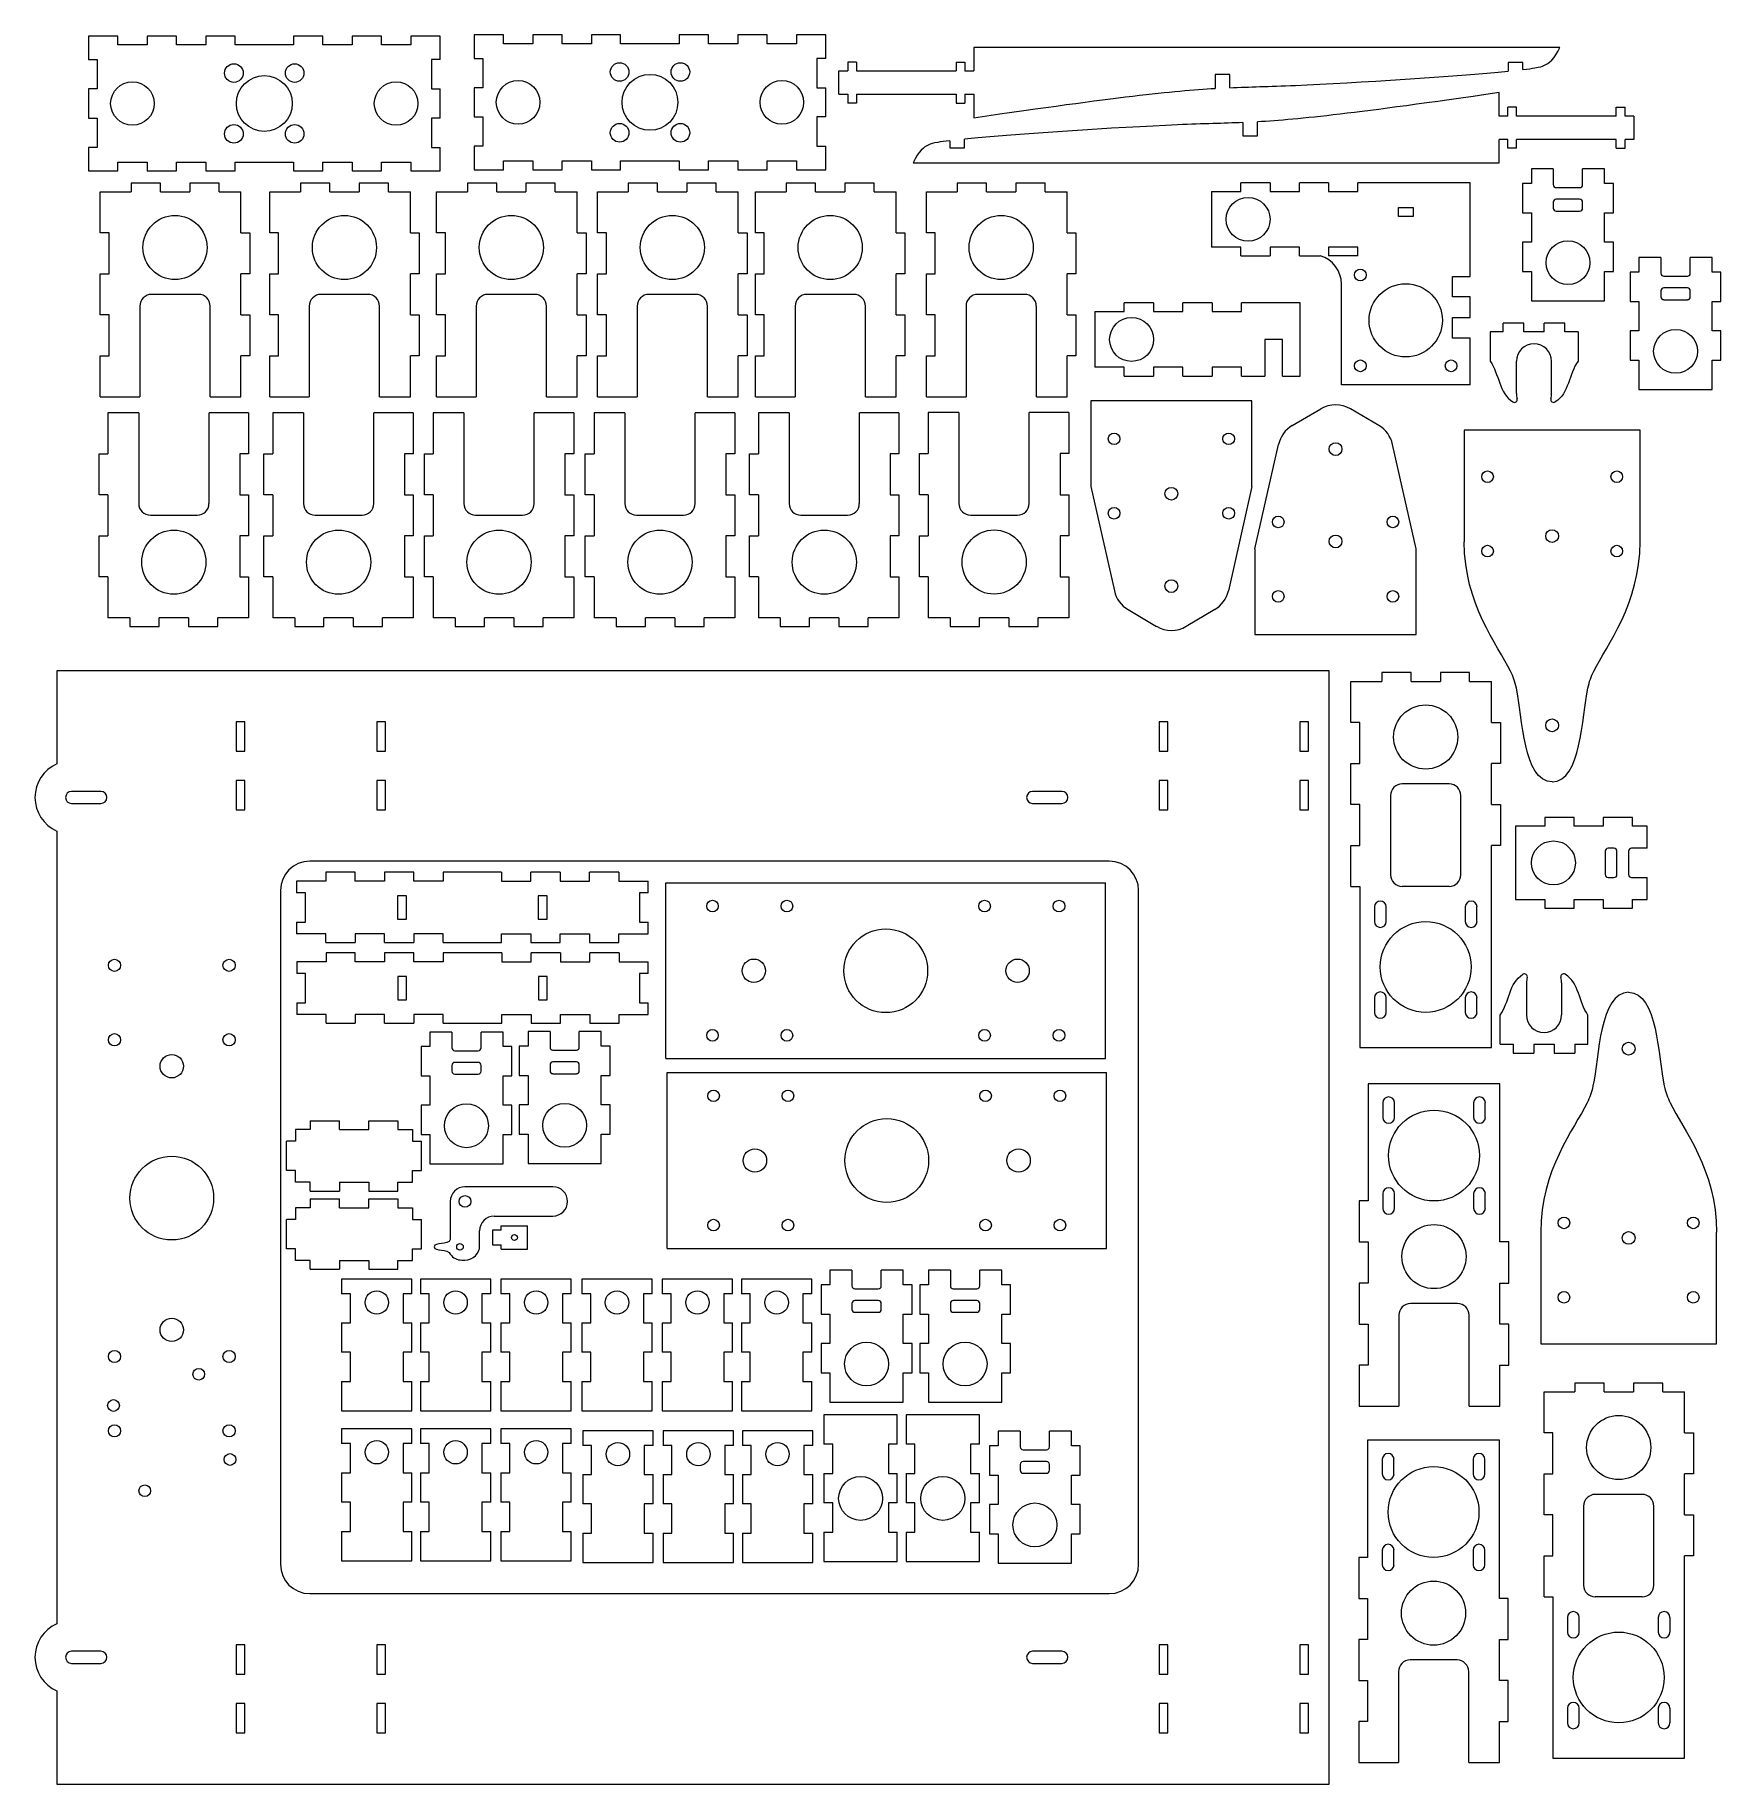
# Model space of a CAD drawing. Header units: inches. Extents: x 0.4 to 23.1, y 0.3 to 23.8.
import ezdxf

# ---------------------------------------------------------------- set-up
doc = ezdxf.new("R2010")
doc.units = ezdxf.units.IN
doc.header["$MEASUREMENT"] = 0

msp = doc.modelspace()

# ---------------------------------------------------------------- linework, layer by layer
at = {"color": 7, "linetype": 'Continuous', "lineweight": 15}
for p, q in [((1.128, 23.751), (1.128, 23.436)), ((1.521, 23.751), (1.128, 23.751)), ((1.521, 23.633), (1.521, 23.751)), ((1.915, 23.751), (1.915, 23.633)), ((2.309, 23.751), (1.915, 23.751)), ((2.309, 23.633), (2.309, 23.751)), ((2.702, 23.751), (2.702, 23.633)), ((3.096, 23.751), (2.702, 23.751)), ((3.096, 23.633), (3.096, 23.751)), ((3.884, 23.751), (3.884, 23.633)), ((4.277, 23.751), (3.884, 23.751)), ((4.277, 23.633), (4.277, 23.751)), ((4.671, 23.751), (4.671, 23.633)), ((5.065, 23.751), (4.671, 23.751)), ((5.065, 23.633), (5.065, 23.751)), ((5.458, 23.751), (5.458, 23.633)), ((5.852, 23.751), (5.458, 23.751)), ((5.852, 23.436), (5.852, 23.751)), ((6.31, 23.766), (6.31, 23.451)), ((6.704, 23.766), (6.31, 23.766)), ((6.704, 23.648), (6.704, 23.766)), ((7.097, 23.766), (7.097, 23.648)), ((7.491, 23.766), (7.097, 23.766)), ((7.491, 23.648), (7.491, 23.766)), ((7.885, 23.766), (7.885, 23.648)), ((8.278, 23.766), (7.885, 23.766)), ((8.278, 23.648), (8.278, 23.766)), ((9.066, 23.766), (9.066, 23.648)), ((9.459, 23.766), (9.066, 23.766)), ((9.459, 23.648), (9.459, 23.766)), ((9.853, 23.766), (9.853, 23.648)), ((10.247, 23.766), (9.853, 23.766)), ((10.247, 23.648), (10.247, 23.766)), ((10.641, 23.766), (10.641, 23.648)), ((11.034, 23.766), (10.641, 23.766)), ((11.034, 23.451), (11.034, 23.766)), ((1.915, 23.633), (1.521, 23.633)), ((2.702, 23.633), (2.309, 23.633)), ((3.884, 23.633), (3.096, 23.633)), ((4.671, 23.633), (4.277, 23.633)), ((5.458, 23.633), (5.065, 23.633)), ((7.097, 23.648), (6.704, 23.648)), ((7.885, 23.648), (7.491, 23.648)), ((9.066, 23.648), (8.278, 23.648)), ((9.853, 23.648), (9.459, 23.648)), ((10.641, 23.648), (10.247, 23.648)), ((20.896, 23.599), (13.022, 23.599)), ((13.022, 23.599), (13.022, 23.284)), ((1.128, 23.436), (1.246, 23.436)), ((1.246, 23.436), (1.246, 23.042)), ((5.852, 23.436), (5.734, 23.436)), ((5.734, 23.436), (5.734, 23.042)), ((6.31, 23.451), (6.428, 23.451)), ((6.428, 23.451), (6.428, 23.057)), ((11.034, 23.451), (10.916, 23.451)), ((10.916, 23.451), (10.916, 23.057)), ((11.211, 22.969), (11.211, 23.284)), ((11.211, 23.284), (11.329, 23.284)), ((11.329, 23.402), (11.329, 23.284)), ((11.447, 23.402), (11.329, 23.402)), ((11.447, 23.402), (11.447, 23.284)), ((11.447, 23.284), (12.786, 23.284)), ((12.786, 23.402), (12.786, 23.284)), ((12.786, 23.402), (12.904, 23.402)), ((12.904, 23.402), (12.904, 23.284)), ((12.904, 23.284), (13.022, 23.284)), ((20.402, 23.397), (20.205, 23.397)), ((20.205, 23.397), (20.205, 23.281)), ((20.402, 23.302), (20.402, 23.397)), ((1.128, 23.042), (1.128, 22.649)), ((1.246, 23.042), (1.128, 23.042)), ((5.734, 23.042), (5.852, 23.042)), ((5.852, 22.649), (5.852, 23.042)), ((6.31, 23.057), (6.31, 22.664)), ((6.428, 23.057), (6.31, 23.057)), ((10.916, 23.057), (11.034, 23.057)), ((11.034, 22.664), (11.034, 23.057)), ((16.465, 23.235), (16.268, 23.235)), ((16.268, 23.235), (16.268, 23.048)), ((16.465, 23.057), (16.465, 23.235)), ((11.211, 22.969), (11.329, 22.969)), ((11.329, 22.969), (11.329, 22.851)), ((11.447, 22.851), (11.329, 22.851)), ((11.447, 22.969), (12.786, 22.969)), ((11.447, 22.969), (11.447, 22.851)), ((12.786, 22.969), (12.786, 22.851)), ((12.786, 22.851), (12.904, 22.851)), ((12.904, 22.969), (13.022, 22.969)), ((12.904, 22.969), (12.904, 22.851)), ((13.022, 22.969), (13.022, 22.654)), ((20.081, 22.677), (20.081, 22.992)), ((1.128, 22.649), (1.246, 22.649)), ((1.246, 22.649), (1.246, 22.255)), ((5.852, 22.649), (5.734, 22.649)), ((5.734, 22.649), (5.734, 22.255)), ((6.31, 22.664), (6.428, 22.664)), ((6.428, 22.664), (6.428, 22.27)), ((11.034, 22.664), (10.916, 22.664)), ((10.916, 22.664), (10.916, 22.27)), ((16.638, 22.589), (16.638, 22.412)), ((16.834, 22.412), (16.834, 22.599)), ((20.199, 22.677), (20.081, 22.677)), ((20.199, 22.677), (20.199, 22.796)), ((20.317, 22.796), (20.199, 22.796)), ((20.317, 22.677), (20.317, 22.796)), ((21.655, 22.677), (20.317, 22.677)), ((21.655, 22.677), (21.655, 22.796)), ((21.655, 22.796), (21.774, 22.796)), ((21.774, 22.677), (21.774, 22.796)), ((21.892, 22.677), (21.774, 22.677)), ((21.892, 22.677), (21.892, 22.362)), ((12.701, 22.345), (12.701, 22.249)), ((12.897, 22.249), (12.897, 22.365)), ((16.638, 22.412), (16.834, 22.412)), ((20.081, 22.047), (20.081, 22.362)), ((20.199, 22.362), (20.081, 22.362)), ((20.199, 22.244), (20.199, 22.362)), ((21.655, 22.362), (20.317, 22.362)), ((20.317, 22.244), (20.317, 22.362)), ((21.655, 22.244), (21.655, 22.362)), ((21.892, 22.362), (21.774, 22.362)), ((21.774, 22.244), (21.774, 22.362)), ((1.128, 22.255), (1.128, 21.94)), ((1.246, 22.255), (1.128, 22.255)), ((5.734, 22.255), (5.852, 22.255)), ((5.852, 21.94), (5.852, 22.255)), ((6.31, 22.27), (6.31, 21.955)), ((6.428, 22.27), (6.31, 22.27)), ((10.916, 22.27), (11.034, 22.27)), ((11.034, 21.955), (11.034, 22.27)), ((12.701, 22.249), (12.897, 22.249)), ((20.317, 22.244), (20.199, 22.244)), ((21.655, 22.244), (21.774, 22.244)), ((1.128, 21.94), (1.521, 21.94)), ((1.521, 22.058), (1.915, 22.058)), ((1.521, 21.94), (1.521, 22.058)), ((1.915, 22.058), (1.915, 21.94)), ((1.915, 21.94), (2.309, 21.94)), ((2.309, 22.058), (2.702, 22.058)), ((2.309, 21.94), (2.309, 22.058)), ((2.702, 22.058), (2.702, 21.94)), ((2.702, 21.94), (3.096, 21.94)), ((3.096, 22.058), (3.884, 22.058)), ((3.096, 21.94), (3.096, 22.058)), ((3.884, 22.058), (3.884, 21.94)), ((3.884, 21.94), (4.277, 21.94)), ((4.277, 21.94), (4.277, 22.058)), ((4.277, 22.058), (4.671, 22.058)), ((4.671, 22.058), (4.671, 21.94)), ((4.671, 21.94), (5.065, 21.94)), ((5.065, 22.058), (5.458, 22.058)), ((5.065, 21.94), (5.065, 22.058)), ((5.458, 22.058), (5.458, 21.94)), ((5.458, 21.94), (5.852, 21.94)), ((6.31, 21.955), (6.704, 21.955)), ((6.704, 22.073), (7.097, 22.073)), ((6.704, 21.955), (6.704, 22.073)), ((7.097, 22.073), (7.097, 21.955)), ((7.097, 21.955), (7.491, 21.955)), ((7.491, 22.073), (7.885, 22.073)), ((7.491, 21.955), (7.491, 22.073)), ((7.885, 22.073), (7.885, 21.955)), ((7.885, 21.955), (8.278, 21.955)), ((8.278, 22.073), (9.066, 22.073)), ((8.278, 21.955), (8.278, 22.073)), ((9.066, 22.073), (9.066, 21.955)), ((9.066, 21.955), (9.459, 21.955)), ((9.459, 21.955), (9.459, 22.073)), ((9.459, 22.073), (9.853, 22.073)), ((9.853, 22.073), (9.853, 21.955)), ((9.853, 21.955), (10.247, 21.955)), ((10.247, 22.073), (10.641, 22.073)), ((10.247, 21.955), (10.247, 22.073)), ((10.641, 22.073), (10.641, 21.955)), ((10.641, 21.955), (11.034, 21.955)), ((12.207, 22.047), (20.081, 22.047)), ((20.515, 21.966), (20.515, 21.769)), ((20.81, 21.966), (20.515, 21.966)), ((20.81, 21.966), (20.81, 21.755)), ((21.204, 21.755), (21.204, 21.966)), ((21.499, 21.966), (21.204, 21.966)), ((21.499, 21.769), (21.499, 21.966)), ((1.286, 21.107), (1.286, 21.658)), ((1.286, 21.658), (1.7, 21.658)), ((2.093, 21.776), (1.7, 21.776)), ((1.7, 21.776), (1.7, 21.658)), ((2.093, 21.658), (2.093, 21.776)), ((2.093, 21.658), (2.487, 21.658)), ((2.487, 21.776), (2.487, 21.658)), ((2.881, 21.776), (2.487, 21.776)), ((2.881, 21.658), (2.881, 21.776)), ((2.881, 21.658), (3.176, 21.658)), ((3.176, 21.107), (3.176, 21.658)), ((3.562, 21.107), (3.562, 21.658)), ((3.562, 21.658), (3.975, 21.658)), ((4.369, 21.776), (3.975, 21.776)), ((3.975, 21.776), (3.975, 21.658)), ((4.369, 21.658), (4.369, 21.776)), ((4.369, 21.658), (4.763, 21.658)), ((4.763, 21.776), (4.763, 21.658)), ((5.157, 21.776), (4.763, 21.776)), ((5.157, 21.658), (5.157, 21.776)), ((5.157, 21.658), (5.452, 21.658)), ((5.452, 21.107), (5.452, 21.658)), ((5.805, 21.107), (5.805, 21.658)), ((5.805, 21.658), (6.219, 21.658)), ((6.613, 21.776), (6.219, 21.776)), ((6.219, 21.776), (6.219, 21.658)), ((6.613, 21.658), (6.613, 21.776)), ((6.613, 21.658), (7.006, 21.658)), ((7.006, 21.776), (7.006, 21.658)), ((7.4, 21.776), (7.006, 21.776)), ((7.4, 21.658), (7.4, 21.776)), ((7.4, 21.658), (7.695, 21.658)), ((7.695, 21.107), (7.695, 21.658)), ((7.968, 21.107), (7.968, 21.658)), ((7.968, 21.658), (8.381, 21.658)), ((8.775, 21.776), (8.381, 21.776)), ((8.381, 21.776), (8.381, 21.658)), ((8.775, 21.658), (8.775, 21.776)), ((8.775, 21.658), (9.169, 21.658)), ((9.169, 21.776), (9.169, 21.658)), ((9.563, 21.776), (9.169, 21.776)), ((9.563, 21.658), (9.563, 21.776)), ((9.563, 21.658), (9.858, 21.658)), ((9.858, 21.107), (9.858, 21.658)), ((10.09, 21.107), (10.09, 21.658)), ((10.09, 21.658), (10.504, 21.658)), ((10.897, 21.776), (10.504, 21.776)), ((10.504, 21.776), (10.504, 21.658)), ((10.897, 21.658), (10.897, 21.776)), ((10.897, 21.658), (11.291, 21.658)), ((11.291, 21.776), (11.291, 21.658)), ((11.685, 21.776), (11.291, 21.776)), ((11.685, 21.658), (11.685, 21.776)), ((11.685, 21.658), (11.98, 21.658)), ((11.98, 21.107), (11.98, 21.658)), ((12.387, 21.107), (12.387, 21.658)), ((12.387, 21.658), (12.801, 21.658)), ((13.195, 21.776), (12.801, 21.776)), ((12.801, 21.776), (12.801, 21.658)), ((13.195, 21.658), (13.195, 21.776)), ((13.195, 21.658), (13.588, 21.658)), ((13.588, 21.776), (13.588, 21.658)), ((13.982, 21.776), (13.588, 21.776)), ((13.982, 21.658), (13.982, 21.776)), ((13.982, 21.658), (14.277, 21.658)), ((14.277, 21.107), (14.277, 21.658)), ((16.217, 21.663), (16.217, 20.915)), ((16.217, 21.663), (16.61, 21.663)), ((16.61, 21.663), (16.61, 21.781)), ((17.004, 21.781), (16.61, 21.781)), ((17.004, 21.781), (17.004, 21.663)), ((17.004, 21.663), (17.398, 21.663)), ((17.398, 21.663), (17.398, 21.781)), ((17.791, 21.781), (17.398, 21.781)), ((17.791, 21.781), (17.791, 21.663)), ((17.791, 21.663), (18.185, 21.663)), ((18.185, 21.663), (18.185, 21.781)), ((19.693, 21.781), (18.185, 21.781)), ((19.693, 20.521), (19.693, 21.781)), ((20.397, 21.769), (20.397, 21.375)), ((20.515, 21.769), (20.397, 21.769)), ((20.849, 21.715), (21.164, 21.715)), ((21.617, 21.769), (21.499, 21.769)), ((21.617, 21.375), (21.617, 21.769)), ((18.729, 21.446), (18.925, 21.446)), ((18.729, 21.328), (18.729, 21.446)), ((18.925, 21.446), (18.925, 21.328)), ((20.81, 21.519), (20.81, 21.44)), ((21.164, 21.558), (20.849, 21.558)), ((20.849, 21.4), (21.164, 21.4)), ((21.204, 21.44), (21.204, 21.519)), ((18.925, 21.328), (18.729, 21.328)), ((20.397, 21.375), (20.515, 21.375)), ((20.515, 21.375), (20.515, 20.982)), ((21.499, 21.375), (21.617, 21.375)), ((21.499, 20.982), (21.499, 21.375)), ((1.404, 21.107), (1.286, 21.107)), ((1.404, 20.556), (1.404, 21.107)), ((3.176, 21.107), (3.294, 21.107)), ((3.294, 21.107), (3.294, 20.556)), ((3.68, 21.107), (3.562, 21.107)), ((3.68, 20.556), (3.68, 21.107)), ((5.452, 21.107), (5.57, 21.107)), ((5.57, 21.107), (5.57, 20.556)), ((5.924, 21.107), (5.805, 21.107)), ((5.924, 20.556), (5.924, 21.107)), ((7.695, 21.107), (7.813, 21.107)), ((7.813, 21.107), (7.813, 20.556)), ((8.086, 21.107), (7.968, 21.107)), ((8.086, 20.556), (8.086, 21.107)), ((9.858, 21.107), (9.976, 21.107)), ((9.976, 21.107), (9.976, 20.556)), ((10.208, 21.107), (10.09, 21.107)), ((10.208, 20.556), (10.208, 21.107)), ((11.98, 21.107), (12.098, 21.107)), ((12.098, 21.107), (12.098, 20.556)), ((12.506, 21.107), (12.387, 21.107)), ((12.506, 20.556), (12.506, 21.107)), ((14.277, 21.107), (14.395, 21.107)), ((14.395, 21.107), (14.395, 20.556)), ((20.397, 20.982), (20.397, 20.588)), ((20.515, 20.982), (20.397, 20.982)), ((21.617, 20.982), (21.499, 20.982)), ((21.617, 20.588), (21.617, 20.982)), ((16.61, 20.915), (16.217, 20.915)), ((16.61, 20.797), (16.61, 20.915)), ((16.61, 20.797), (17.004, 20.797)), ((17.398, 20.915), (17.004, 20.915)), ((17.004, 20.915), (17.004, 20.797)), ((17.398, 20.797), (17.398, 20.915)), ((17.398, 20.797), (17.677, 20.797)), ((18.185, 20.915), (17.791, 20.915)), ((17.791, 20.915), (17.791, 20.797)), ((18.185, 20.797), (17.791, 20.797)), ((18.185, 20.797), (18.185, 20.915)), ((21.961, 20.775), (21.961, 20.578)), ((22.256, 20.775), (21.961, 20.775)), ((22.256, 20.775), (22.256, 20.564)), ((22.65, 20.564), (22.65, 20.775)), ((22.945, 20.775), (22.65, 20.775)), ((22.945, 20.578), (22.945, 20.775)), ((1.286, 20.005), (1.286, 20.556)), ((1.286, 20.556), (1.404, 20.556)), ((3.294, 20.556), (3.176, 20.556)), ((3.176, 20.005), (3.176, 20.556)), ((3.562, 20.005), (3.562, 20.556)), ((3.562, 20.556), (3.68, 20.556)), ((5.57, 20.556), (5.452, 20.556)), ((5.452, 20.005), (5.452, 20.556)), ((5.805, 20.005), (5.805, 20.556)), ((5.805, 20.556), (5.924, 20.556)), ((7.813, 20.556), (7.695, 20.556)), ((7.695, 20.005), (7.695, 20.556)), ((7.968, 20.005), (7.968, 20.556)), ((7.968, 20.556), (8.086, 20.556)), ((9.976, 20.556), (9.858, 20.556)), ((9.858, 20.005), (9.858, 20.556)), ((10.09, 20.005), (10.09, 20.556)), ((10.09, 20.556), (10.208, 20.556)), ((12.098, 20.556), (11.98, 20.556)), ((11.98, 20.005), (11.98, 20.556)), ((12.387, 20.005), (12.387, 20.556)), ((12.387, 20.556), (12.506, 20.556)), ((14.395, 20.556), (14.277, 20.556)), ((14.277, 20.005), (14.277, 20.556)), ((19.457, 20.521), (19.693, 20.521)), ((19.457, 20.246), (19.457, 20.521)), ((20.397, 20.588), (20.515, 20.588)), ((20.515, 20.588), (20.515, 20.194)), ((21.499, 20.588), (21.617, 20.588)), ((21.499, 20.194), (21.499, 20.588)), ((21.843, 20.578), (21.843, 20.184)), ((21.961, 20.578), (21.843, 20.578)), ((22.296, 20.524), (22.611, 20.524)), ((23.063, 20.578), (22.945, 20.578)), ((23.063, 20.184), (23.063, 20.578)), ((2.605, 20.28), (1.975, 20.28)), ((4.881, 20.28), (4.251, 20.28)), ((7.124, 20.28), (6.494, 20.28)), ((9.287, 20.28), (8.657, 20.28)), ((11.409, 20.28), (10.779, 20.28)), ((13.706, 20.28), (13.076, 20.28)), ((17.964, 19.064), (17.964, 20.418)), ((19.693, 20.246), (19.457, 20.246)), ((19.693, 19.97), (19.693, 20.246)), ((22.256, 20.327), (22.256, 20.249)), ((22.611, 20.367), (22.296, 20.367)), ((22.65, 20.249), (22.65, 20.327)), ((1.404, 20.005), (1.286, 20.005)), ((1.404, 19.453), (1.404, 20.005)), ((1.818, 20.123), (1.818, 18.902)), ((2.763, 18.902), (2.763, 20.123)), ((3.176, 20.005), (3.294, 20.005)), ((3.294, 20.005), (3.294, 19.453)), ((3.68, 20.005), (3.562, 20.005)), ((3.68, 19.453), (3.68, 20.005)), ((4.094, 20.123), (4.094, 18.902)), ((5.038, 18.902), (5.038, 20.123)), ((5.452, 20.005), (5.57, 20.005)), ((5.57, 20.005), (5.57, 19.453)), ((5.924, 20.005), (5.805, 20.005)), ((5.924, 19.453), (5.924, 20.005)), ((6.337, 20.123), (6.337, 18.902)), ((7.282, 18.902), (7.282, 20.123)), ((7.695, 20.005), (7.813, 20.005)), ((7.813, 20.005), (7.813, 19.453)), ((8.086, 20.005), (7.968, 20.005)), ((8.086, 19.453), (8.086, 20.005)), ((8.5, 20.123), (8.5, 18.902)), ((9.444, 18.902), (9.444, 20.123)), ((9.858, 20.005), (9.976, 20.005)), ((9.976, 20.005), (9.976, 19.453)), ((10.208, 20.005), (10.09, 20.005)), ((10.208, 19.453), (10.208, 20.005)), ((10.622, 20.123), (10.622, 18.902)), ((11.567, 18.902), (11.567, 20.123)), ((11.98, 20.005), (12.098, 20.005)), ((12.098, 20.005), (12.098, 19.453)), ((12.506, 20.005), (12.387, 20.005)), ((12.506, 19.453), (12.506, 20.005)), ((12.919, 20.123), (12.919, 18.902)), ((13.864, 18.902), (13.864, 20.123)), ((14.277, 20.005), (14.395, 20.005)), ((14.395, 20.005), (14.395, 19.453)), ((14.651, 20.048), (15.045, 20.048)), ((14.651, 20.048), (14.651, 19.3)), ((15.045, 20.048), (15.045, 20.166)), ((15.438, 20.166), (15.045, 20.166)), ((15.438, 20.166), (15.438, 20.048)), ((15.438, 20.048), (15.832, 20.048)), ((15.832, 20.048), (15.832, 20.166)), ((16.226, 20.166), (15.832, 20.166)), ((16.226, 20.166), (16.226, 20.048)), ((16.226, 20.048), (16.62, 20.048)), ((16.62, 20.048), (16.62, 20.166)), ((17.407, 20.166), (16.62, 20.166)), ((17.407, 19.182), (17.407, 20.166)), ((20.515, 20.194), (21.499, 20.194)), ((21.843, 20.184), (21.961, 20.184)), ((21.961, 20.184), (21.961, 19.791)), ((22.296, 20.209), (22.611, 20.209)), ((22.945, 20.184), (23.063, 20.184)), ((22.945, 19.791), (22.945, 20.184)), ((19.457, 19.97), (19.693, 19.97)), ((19.457, 19.694), (19.457, 19.97)), ((20.138, 19.775), (19.961, 19.775)), ((19.961, 19.775), (19.961, 19.383)), ((20.138, 19.775), (20.138, 19.893)), ((20.413, 19.893), (20.138, 19.893)), ((20.413, 19.775), (20.413, 19.893)), ((20.689, 19.775), (20.413, 19.775)), ((20.689, 19.775), (20.689, 19.893)), ((20.965, 19.893), (20.689, 19.893)), ((20.965, 19.775), (20.965, 19.893)), ((21.142, 19.775), (20.965, 19.775)), ((21.142, 19.775), (21.142, 19.383)), ((21.843, 19.791), (21.843, 19.397)), ((21.961, 19.791), (21.843, 19.791)), ((23.063, 19.791), (22.945, 19.791)), ((23.063, 19.397), (23.063, 19.791)), ((17.171, 19.674), (16.935, 19.674)), ((16.935, 19.674), (16.935, 19.182)), ((17.171, 19.182), (17.171, 19.674)), ((19.693, 19.694), (19.457, 19.694)), ((19.693, 19.064), (19.693, 19.694)), ((1.286, 18.902), (1.286, 19.453)), ((1.286, 19.453), (1.404, 19.453)), ((3.294, 19.453), (3.176, 19.453)), ((3.176, 18.902), (3.176, 19.453)), ((3.562, 18.902), (3.562, 19.453)), ((3.562, 19.453), (3.68, 19.453)), ((5.57, 19.453), (5.452, 19.453)), ((5.452, 18.902), (5.452, 19.453)), ((5.805, 18.902), (5.805, 19.453)), ((5.805, 19.453), (5.924, 19.453)), ((7.813, 19.453), (7.695, 19.453)), ((7.695, 18.902), (7.695, 19.453)), ((7.968, 18.902), (7.968, 19.453)), ((7.968, 19.453), (8.086, 19.453)), ((9.976, 19.453), (9.858, 19.453)), ((9.858, 18.902), (9.858, 19.453)), ((10.09, 18.902), (10.09, 19.453)), ((10.09, 19.453), (10.208, 19.453)), ((12.098, 19.453), (11.98, 19.453)), ((11.98, 18.902), (11.98, 19.453)), ((12.387, 18.902), (12.387, 19.453)), ((12.387, 19.453), (12.506, 19.453)), ((14.395, 19.453), (14.277, 19.453)), ((14.277, 18.902), (14.277, 19.453)), ((15.045, 19.3), (14.651, 19.3)), ((15.045, 19.182), (15.045, 19.3)), ((15.832, 19.3), (15.438, 19.3)), ((15.438, 19.3), (15.438, 19.182)), ((15.832, 19.182), (15.832, 19.3)), ((16.62, 19.3), (16.226, 19.3)), ((16.226, 19.3), (16.226, 19.182)), ((16.62, 19.182), (16.62, 19.3)), ((20.315, 18.948), (20.315, 19.381)), ((20.787, 18.948), (20.787, 19.381)), ((21.843, 19.397), (21.961, 19.397)), ((21.961, 19.397), (21.961, 19.003)), ((22.945, 19.397), (23.063, 19.397)), ((22.945, 19.003), (22.945, 19.397)), ((15.045, 19.182), (15.438, 19.182)), ((15.832, 19.182), (16.226, 19.182)), ((16.62, 19.182), (16.935, 19.182)), ((17.171, 19.182), (17.407, 19.182)), ((19.693, 19.064), (17.964, 19.064)), ((1.286, 18.902), (1.818, 18.902)), ((2.763, 18.902), (3.176, 18.902)), ((3.562, 18.902), (4.094, 18.902)), ((5.038, 18.902), (5.452, 18.902)), ((5.805, 18.902), (6.337, 18.902)), ((7.282, 18.902), (7.695, 18.902)), ((7.968, 18.902), (8.5, 18.902)), ((9.444, 18.902), (9.858, 18.902)), ((10.09, 18.902), (10.622, 18.902)), ((11.567, 18.902), (11.98, 18.902)), ((12.387, 18.902), (12.919, 18.902)), ((13.864, 18.902), (14.277, 18.902)), ((16.761, 18.851), (14.596, 18.851)), ((14.596, 18.851), (14.596, 17.7)), ((16.761, 17.7), (16.761, 18.851)), ((21.961, 19.003), (22.945, 19.003)), ((1.388, 18.69), (1.388, 18.139)), ((1.802, 18.69), (1.388, 18.69)), ((1.802, 18.69), (1.802, 17.47)), ((2.747, 17.47), (2.747, 18.69)), ((3.278, 18.69), (2.747, 18.69)), ((3.278, 18.69), (3.278, 18.139)), ((3.602, 18.69), (3.602, 18.139)), ((4.016, 18.69), (3.602, 18.69)), ((4.016, 18.69), (4.016, 17.47)), ((4.961, 17.47), (4.961, 18.69)), ((5.492, 18.69), (4.961, 18.69)), ((5.492, 18.69), (5.492, 18.139)), ((5.759, 18.69), (5.759, 18.139)), ((6.172, 18.69), (5.759, 18.69)), ((6.172, 18.69), (6.172, 17.47)), ((7.117, 17.47), (7.117, 18.69)), ((7.648, 18.69), (7.117, 18.69)), ((7.648, 18.69), (7.648, 18.139)), ((7.921, 18.69), (7.921, 18.139)), ((8.335, 18.69), (7.921, 18.69)), ((8.335, 18.69), (8.335, 17.47)), ((9.28, 17.47), (9.28, 18.69)), ((9.811, 18.69), (9.28, 18.69)), ((9.811, 18.69), (9.811, 18.139)), ((10.128, 18.69), (10.128, 18.139)), ((10.541, 18.69), (10.128, 18.69)), ((10.541, 18.69), (10.541, 17.47)), ((11.486, 17.47), (11.486, 18.69)), ((12.017, 18.69), (11.486, 18.69)), ((12.017, 18.69), (12.017, 18.139)), ((12.411, 18.691), (12.411, 18.14)), ((12.824, 18.691), (12.411, 18.691)), ((12.824, 18.691), (12.824, 17.47)), ((13.769, 17.47), (13.769, 18.691)), ((14.3, 18.691), (13.769, 18.691)), ((14.3, 18.691), (14.3, 18.14)), ((17.302, 18.517), (17.684, 18.742)), ((18.466, 18.517), (18.084, 18.742)), ((19.613, 18.455), (19.613, 16.955)), ((21.976, 18.455), (19.613, 18.455)), ((21.976, 16.955), (21.976, 18.455)), ((1.27, 17.588), (1.27, 18.139)), ((1.27, 18.139), (1.388, 18.139)), ((3.278, 18.139), (3.16, 18.139)), ((3.16, 18.139), (3.16, 17.588)), ((3.484, 17.588), (3.484, 18.139)), ((3.484, 18.139), (3.602, 18.139)), ((5.492, 18.139), (5.374, 18.139)), ((5.374, 18.139), (5.374, 17.588)), ((5.641, 17.588), (5.641, 18.139)), ((5.641, 18.139), (5.759, 18.139)), ((7.648, 18.139), (7.53, 18.139)), ((7.53, 18.139), (7.53, 17.588)), ((7.803, 17.588), (7.803, 18.139)), ((7.803, 18.139), (7.921, 18.139)), ((9.811, 18.139), (9.693, 18.139)), ((9.693, 18.139), (9.693, 17.588)), ((10.01, 17.588), (10.01, 18.139)), ((10.01, 18.139), (10.128, 18.139)), ((12.017, 18.139), (11.899, 18.139)), ((11.899, 18.139), (11.899, 17.588)), ((12.292, 17.588), (12.292, 18.14)), ((12.292, 18.14), (12.411, 18.14)), ((14.3, 18.14), (14.182, 18.14)), ((14.182, 18.14), (14.182, 17.588)), ((16.801, 16.861), (17.118, 18.264)), ((18.967, 16.861), (18.65, 18.264)), ((14.596, 17.7), (14.912, 16.297)), ((16.761, 17.7), (16.444, 16.297)), ((1.388, 17.588), (1.27, 17.588)), ((1.388, 17.588), (1.388, 17.037)), ((3.16, 17.588), (3.278, 17.588)), ((3.278, 17.588), (3.278, 17.037)), ((3.602, 17.588), (3.484, 17.588)), ((3.602, 17.588), (3.602, 17.037)), ((5.374, 17.588), (5.492, 17.588)), ((5.492, 17.588), (5.492, 17.037)), ((5.759, 17.588), (5.641, 17.588)), ((5.759, 17.588), (5.759, 17.037)), ((7.53, 17.588), (7.648, 17.588)), ((7.648, 17.588), (7.648, 17.037)), ((7.921, 17.588), (7.803, 17.588)), ((7.921, 17.588), (7.921, 17.037)), ((9.693, 17.588), (9.811, 17.588)), ((9.811, 17.588), (9.811, 17.037)), ((10.128, 17.588), (10.01, 17.588)), ((10.128, 17.588), (10.128, 17.037)), ((11.899, 17.588), (12.017, 17.588)), ((12.017, 17.588), (12.017, 17.037)), ((12.411, 17.588), (12.292, 17.588)), ((12.411, 17.588), (12.411, 17.037)), ((14.182, 17.588), (14.3, 17.588)), ((14.3, 17.588), (14.3, 17.037)), ((1.959, 17.312), (2.589, 17.312)), ((4.173, 17.312), (4.803, 17.312)), ((6.329, 17.312), (6.959, 17.312)), ((8.492, 17.312), (9.122, 17.312)), ((10.699, 17.312), (11.328, 17.312)), ((12.981, 17.313), (13.611, 17.313)), ((1.27, 16.486), (1.27, 17.037)), ((1.27, 17.037), (1.388, 17.037)), ((3.278, 17.037), (3.16, 17.037)), ((3.16, 17.037), (3.16, 16.486)), ((3.484, 16.486), (3.484, 17.037)), ((3.484, 17.037), (3.602, 17.037)), ((5.492, 17.037), (5.374, 17.037)), ((5.374, 17.037), (5.374, 16.486)), ((5.641, 16.486), (5.641, 17.037)), ((5.641, 17.037), (5.759, 17.037)), ((7.648, 17.037), (7.53, 17.037)), ((7.53, 17.037), (7.53, 16.486)), ((7.803, 16.486), (7.803, 17.037)), ((7.803, 17.037), (7.921, 17.037)), ((9.811, 17.037), (9.693, 17.037)), ((9.693, 17.037), (9.693, 16.486)), ((10.01, 16.486), (10.01, 17.037)), ((10.01, 17.037), (10.128, 17.037)), ((12.017, 17.037), (11.899, 17.037)), ((11.899, 17.037), (11.899, 16.486)), ((12.292, 16.486), (12.292, 17.037)), ((12.292, 17.037), (12.411, 17.037)), ((14.3, 17.037), (14.182, 17.037)), ((14.182, 17.037), (14.182, 16.486)), ((16.801, 16.861), (16.801, 15.71)), ((18.967, 15.71), (18.967, 16.861)), ((1.388, 16.486), (1.27, 16.486)), ((1.388, 16.486), (1.388, 15.934)), ((3.16, 16.486), (3.278, 16.486)), ((3.278, 16.486), (3.278, 15.934)), ((3.602, 16.486), (3.484, 16.486)), ((3.602, 16.486), (3.602, 15.934)), ((5.374, 16.486), (5.492, 16.486)), ((5.492, 16.486), (5.492, 15.934)), ((5.759, 16.486), (5.641, 16.486)), ((5.759, 16.486), (5.759, 15.934)), ((7.53, 16.486), (7.648, 16.486)), ((7.648, 16.486), (7.648, 15.934)), ((7.921, 16.486), (7.803, 16.486)), ((7.921, 16.486), (7.921, 15.934)), ((9.693, 16.486), (9.811, 16.486)), ((9.811, 16.486), (9.811, 15.934)), ((10.128, 16.486), (10.01, 16.486)), ((10.128, 16.486), (10.128, 15.934)), ((11.899, 16.486), (12.017, 16.486)), ((12.017, 16.486), (12.017, 15.934)), ((12.411, 16.486), (12.292, 16.486)), ((12.411, 16.486), (12.411, 15.935)), ((14.182, 16.486), (14.3, 16.486)), ((14.3, 16.486), (14.3, 15.935)), ((15.096, 16.045), (15.478, 15.819)), ((16.26, 16.045), (15.878, 15.819)), ((1.684, 15.934), (1.388, 15.934)), ((1.684, 15.934), (1.684, 15.816)), ((1.684, 15.816), (2.077, 15.816)), ((2.471, 15.934), (2.077, 15.934)), ((2.077, 15.816), (2.077, 15.934)), ((2.471, 15.934), (2.471, 15.816)), ((2.471, 15.816), (2.865, 15.816)), ((3.278, 15.934), (2.865, 15.934)), ((2.865, 15.816), (2.865, 15.934)), ((3.898, 15.934), (3.602, 15.934)), ((3.898, 15.934), (3.898, 15.816)), ((3.898, 15.816), (4.291, 15.816)), ((4.685, 15.934), (4.291, 15.934)), ((4.291, 15.816), (4.291, 15.934)), ((4.685, 15.934), (4.685, 15.816)), ((4.685, 15.816), (5.079, 15.816)), ((5.492, 15.934), (5.079, 15.934)), ((5.079, 15.816), (5.079, 15.934)), ((6.054, 15.934), (5.759, 15.934)), ((6.054, 15.934), (6.054, 15.816)), ((6.054, 15.816), (6.448, 15.816)), ((6.841, 15.934), (6.448, 15.934)), ((6.448, 15.816), (6.448, 15.934)), ((6.841, 15.934), (6.841, 15.816)), ((6.841, 15.816), (7.235, 15.816)), ((7.648, 15.934), (7.235, 15.934)), ((7.235, 15.816), (7.235, 15.934)), ((8.217, 15.934), (7.921, 15.934)), ((8.217, 15.934), (8.217, 15.816)), ((8.217, 15.816), (8.61, 15.816)), ((9.004, 15.934), (8.61, 15.934)), ((8.61, 15.816), (8.61, 15.934)), ((9.004, 15.934), (9.004, 15.816)), ((9.004, 15.816), (9.398, 15.816)), ((9.811, 15.934), (9.398, 15.934)), ((9.398, 15.816), (9.398, 15.934)), ((10.423, 15.934), (10.128, 15.934)), ((10.423, 15.934), (10.423, 15.816)), ((10.423, 15.816), (10.817, 15.816)), ((11.21, 15.934), (10.817, 15.934)), ((10.817, 15.816), (10.817, 15.934)), ((11.21, 15.934), (11.21, 15.816)), ((11.21, 15.816), (11.604, 15.816)), ((12.017, 15.934), (11.604, 15.934)), ((11.604, 15.816), (11.604, 15.934)), ((12.706, 15.935), (12.411, 15.935)), ((12.706, 15.935), (12.706, 15.817)), ((12.706, 15.817), (13.1, 15.817)), ((13.493, 15.935), (13.1, 15.935)), ((13.1, 15.817), (13.1, 15.935)), ((13.493, 15.935), (13.493, 15.817)), ((13.493, 15.817), (13.887, 15.817)), ((14.3, 15.935), (13.887, 15.935)), ((13.887, 15.817), (13.887, 15.935)), ((16.801, 15.71), (18.967, 15.71)), ((0.704, 15.223), (0.704, 13.971)), ((17.797, 15.223), (0.704, 15.223)), ((17.797, 0.262), (17.797, 15.223)), ((18.091, 14.529), (18.091, 15.08)), ((18.091, 15.08), (18.505, 15.08)), ((18.898, 15.198), (18.505, 15.198)), ((18.505, 15.198), (18.505, 15.08)), ((18.898, 15.08), (18.898, 15.198)), ((18.898, 15.08), (19.292, 15.08)), ((19.292, 15.198), (19.292, 15.08)), ((19.686, 15.198), (19.292, 15.198)), ((19.686, 15.08), (19.686, 15.198)), ((19.686, 15.08), (19.981, 15.08)), ((19.981, 14.529), (19.981, 15.08)), ((3.23, 14.534), (3.112, 14.534)), ((3.112, 14.534), (3.112, 14.14)), ((3.23, 14.14), (3.23, 14.534)), ((5.12, 14.534), (5.002, 14.534)), ((5.002, 14.534), (5.002, 14.14)), ((5.12, 14.14), (5.12, 14.534)), ((15.632, 14.534), (15.514, 14.534)), ((15.514, 14.534), (15.514, 14.14)), ((15.632, 14.14), (15.632, 14.534)), ((17.522, 14.534), (17.404, 14.534)), ((17.404, 14.534), (17.404, 14.14)), ((17.522, 14.14), (17.522, 14.534)), ((18.21, 14.529), (18.091, 14.529)), ((18.21, 13.978), (18.21, 14.529)), ((19.981, 14.529), (20.099, 14.529)), ((20.099, 14.529), (20.099, 13.978)), ((3.112, 14.14), (3.23, 14.14)), ((5.002, 14.14), (5.12, 14.14)), ((15.514, 14.14), (15.632, 14.14)), ((17.404, 14.14), (17.522, 14.14)), ((18.091, 13.427), (18.091, 13.978)), ((18.091, 13.978), (18.21, 13.978)), ((20.099, 13.978), (19.981, 13.978)), ((19.981, 13.427), (19.981, 13.978)), ((3.23, 13.747), (3.112, 13.747)), ((3.112, 13.747), (3.112, 13.353)), ((3.23, 13.353), (3.23, 13.747)), ((5.12, 13.747), (5.002, 13.747)), ((5.002, 13.747), (5.002, 13.353)), ((5.12, 13.353), (5.12, 13.747)), ((15.632, 13.747), (15.514, 13.747)), ((15.514, 13.747), (15.514, 13.353)), ((15.632, 13.353), (15.632, 13.747)), ((17.522, 13.747), (17.404, 13.747)), ((17.404, 13.747), (17.404, 13.353)), ((17.522, 13.353), (17.522, 13.747)), ((19.41, 13.702), (18.78, 13.702)), ((1.294, 13.601), (0.9, 13.601)), ((0.9, 13.439), (1.294, 13.439)), ((14.207, 13.601), (13.814, 13.601)), ((13.814, 13.439), (14.207, 13.439)), ((18.21, 13.427), (18.091, 13.427)), ((18.21, 12.875), (18.21, 13.427)), ((18.623, 13.545), (18.623, 12.482)), ((19.568, 12.482), (19.568, 13.545)), ((19.981, 13.427), (20.099, 13.427)), ((20.099, 13.427), (20.099, 12.875)), ((3.112, 13.353), (3.23, 13.353)), ((5.002, 13.353), (5.12, 13.353)), ((15.514, 13.353), (15.632, 13.353)), ((17.404, 13.353), (17.522, 13.353)), ((21.088, 13.251), (20.694, 13.251)), ((20.694, 13.251), (20.694, 13.133)), ((21.088, 13.133), (21.088, 13.251)), ((21.481, 13.251), (21.481, 13.133)), ((21.875, 13.251), (21.481, 13.251)), ((21.875, 13.133), (21.875, 13.251)), ((0.704, 13.069), (0.704, 2.416)), ((20.3, 13.133), (20.3, 12.149)), ((20.694, 13.133), (20.3, 13.133)), ((21.481, 13.133), (21.088, 13.133)), ((22.072, 13.133), (21.875, 13.133)), ((22.072, 12.838), (22.072, 13.133)), ((18.091, 12.324), (18.091, 12.875)), ((18.091, 12.875), (18.21, 12.875)), ((20.099, 12.875), (19.981, 12.875)), ((19.981, 10.159), (19.981, 12.875)), ((21.506, 12.798), (21.506, 12.483)), ((21.625, 12.838), (21.546, 12.838)), ((21.664, 12.483), (21.664, 12.798)), ((21.821, 12.798), (21.821, 12.483)), ((22.072, 12.838), (21.861, 12.838)), ((14.844, 12.664), (4.1, 12.664)), ((4.316, 12.515), (4.316, 12.396)), ((4.71, 12.515), (4.316, 12.515)), ((4.71, 12.396), (4.71, 12.515)), ((5.104, 12.515), (5.104, 12.396)), ((5.497, 12.515), (5.104, 12.515)), ((5.497, 12.396), (5.497, 12.515)), ((5.891, 12.515), (5.891, 12.396)), ((6.678, 12.515), (5.891, 12.515)), ((6.678, 12.515), (6.678, 12.396)), ((7.072, 12.396), (7.072, 12.515)), ((7.466, 12.515), (7.072, 12.515)), ((7.466, 12.515), (7.466, 12.396)), ((7.86, 12.396), (7.86, 12.515)), ((8.253, 12.515), (7.86, 12.515)), ((8.253, 12.515), (8.253, 12.396)), ((3.707, 12.27), (3.707, 3.215)), ((4.316, 12.396), (3.923, 12.396)), ((3.923, 12.396), (3.923, 12.239)), ((4.041, 12.239), (3.923, 12.239)), ((4.041, 11.845), (4.041, 12.239)), ((5.104, 12.396), (4.71, 12.396)), ((5.891, 12.396), (5.497, 12.396)), ((6.678, 12.396), (7.072, 12.396)), ((7.466, 12.396), (7.86, 12.396)), ((8.253, 12.396), (8.647, 12.396)), ((8.647, 12.239), (8.529, 12.239)), ((8.529, 12.239), (8.529, 11.845)), ((8.647, 12.239), (8.647, 12.396)), ((8.887, 10.01), (8.887, 12.372)), ((8.887, 12.372), (14.793, 12.372)), ((14.793, 10.01), (14.793, 12.372)), ((15.238, 3.215), (15.238, 12.27)), ((18.091, 12.324), (18.21, 12.324)), ((18.21, 12.324), (18.21, 10.159)), ((19.41, 12.324), (18.78, 12.324)), ((21.546, 12.444), (21.625, 12.444)), ((21.861, 12.444), (22.072, 12.444)), ((22.072, 12.149), (22.072, 12.444)), ((5.399, 12.2), (5.281, 12.2)), ((5.281, 12.2), (5.281, 11.885)), ((5.399, 11.885), (5.399, 12.2)), ((7.289, 12.2), (7.171, 12.2)), ((7.171, 12.2), (7.171, 11.885)), ((7.289, 11.885), (7.289, 12.2)), ((18.406, 12.049), (18.406, 11.852)), ((18.564, 11.852), (18.564, 12.049)), ((19.627, 12.049), (19.627, 11.852)), ((19.784, 11.852), (19.784, 12.049)), ((20.3, 12.149), (20.694, 12.149)), ((20.694, 12.149), (20.694, 12.031)), ((20.694, 12.031), (21.088, 12.031)), ((21.088, 12.031), (21.088, 12.149)), ((21.088, 12.149), (21.481, 12.149)), ((21.481, 12.149), (21.481, 12.031)), ((21.481, 12.031), (21.875, 12.031)), ((21.875, 12.031), (21.875, 12.149)), ((21.875, 12.149), (22.072, 12.149)), ((3.923, 11.845), (3.923, 11.688)), ((3.923, 11.845), (4.041, 11.845)), ((5.281, 11.885), (5.399, 11.885)), ((7.171, 11.885), (7.289, 11.885)), ((8.529, 11.845), (8.647, 11.845)), ((8.647, 11.688), (8.647, 11.845)), ((4.316, 11.688), (3.923, 11.688)), ((4.316, 11.57), (4.316, 11.688)), ((4.316, 11.57), (4.71, 11.57)), ((5.104, 11.688), (4.71, 11.688)), ((4.71, 11.688), (4.71, 11.57)), ((5.104, 11.57), (5.104, 11.688)), ((5.104, 11.57), (5.497, 11.57)), ((5.891, 11.688), (5.497, 11.688)), ((5.497, 11.688), (5.497, 11.57)), ((5.891, 11.57), (5.891, 11.688)), ((5.891, 11.57), (6.678, 11.57)), ((6.678, 11.688), (7.072, 11.688)), ((6.678, 11.57), (6.678, 11.688)), ((7.072, 11.688), (7.072, 11.57)), ((7.072, 11.57), (7.466, 11.57)), ((7.466, 11.688), (7.86, 11.688)), ((7.466, 11.57), (7.466, 11.688)), ((7.86, 11.688), (7.86, 11.57)), ((7.86, 11.57), (8.253, 11.57)), ((8.253, 11.688), (8.647, 11.688)), ((8.253, 11.57), (8.253, 11.688)), ((4.319, 11.313), (3.925, 11.313)), ((3.925, 11.313), (3.925, 11.155)), ((4.319, 11.431), (4.319, 11.313)), ((4.712, 11.431), (4.319, 11.431)), ((4.712, 11.313), (4.712, 11.431)), ((5.106, 11.313), (4.712, 11.313)), ((5.106, 11.431), (5.106, 11.313)), ((5.5, 11.431), (5.106, 11.431)), ((5.5, 11.313), (5.5, 11.431)), ((5.893, 11.313), (5.5, 11.313)), ((5.893, 11.431), (5.893, 11.313)), ((6.681, 11.431), (5.893, 11.431)), ((6.681, 11.431), (6.681, 11.313)), ((6.681, 11.313), (7.074, 11.313)), ((7.074, 11.313), (7.074, 11.431)), ((7.468, 11.431), (7.074, 11.431)), ((7.468, 11.431), (7.468, 11.313)), ((7.468, 11.313), (7.862, 11.313)), ((7.862, 11.313), (7.862, 11.431)), ((8.256, 11.431), (7.862, 11.431)), ((8.256, 11.431), (8.256, 11.313)), ((8.256, 11.313), (8.649, 11.313)), ((8.649, 11.155), (8.649, 11.313)), ((4.043, 11.155), (3.925, 11.155)), ((4.043, 10.761), (4.043, 11.155)), ((5.401, 11.116), (5.283, 11.116)), ((5.283, 11.116), (5.283, 10.801)), ((5.401, 10.801), (5.401, 11.116)), ((7.291, 11.116), (7.173, 11.116)), ((7.173, 11.116), (7.173, 10.801)), ((7.291, 10.801), (7.291, 11.116)), ((8.649, 11.155), (8.531, 11.155)), ((8.531, 11.155), (8.531, 10.761)), ((18.406, 10.828), (18.406, 10.631)), ((18.564, 10.631), (18.564, 10.828)), ((19.627, 10.828), (19.627, 10.631)), ((19.784, 10.631), (19.784, 10.828)), ((20.449, 11.03), (20.449, 10.597)), ((20.922, 11.03), (20.922, 10.597)), ((3.925, 10.761), (3.925, 10.604)), ((3.925, 10.761), (4.043, 10.761)), ((4.319, 10.604), (3.925, 10.604)), ((4.319, 10.486), (4.319, 10.604)), ((5.106, 10.604), (4.712, 10.604)), ((4.712, 10.604), (4.712, 10.486)), ((5.106, 10.486), (5.106, 10.604)), ((5.283, 10.801), (5.401, 10.801)), ((5.893, 10.604), (5.5, 10.604)), ((5.5, 10.604), (5.5, 10.486)), ((5.893, 10.486), (5.893, 10.604)), ((6.681, 10.604), (7.074, 10.604)), ((6.681, 10.486), (6.681, 10.604)), ((7.074, 10.604), (7.074, 10.486)), ((7.173, 10.801), (7.291, 10.801)), ((7.468, 10.604), (7.862, 10.604)), ((7.468, 10.486), (7.468, 10.604)), ((7.862, 10.604), (7.862, 10.486)), ((8.256, 10.604), (8.649, 10.604)), ((8.256, 10.486), (8.256, 10.604)), ((8.531, 10.761), (8.649, 10.761)), ((8.649, 10.604), (8.649, 10.761)), ((20.095, 10.203), (20.095, 10.595)), ((21.276, 10.203), (21.276, 10.595)), ((4.319, 10.486), (4.712, 10.486)), ((5.106, 10.486), (5.5, 10.486)), ((5.714, 10.367), (5.714, 10.171)), ((6.01, 10.367), (5.714, 10.367)), ((5.893, 10.486), (6.681, 10.486)), ((6.01, 10.367), (6.01, 10.156)), ((6.403, 10.156), (6.403, 10.367)), ((6.698, 10.367), (6.403, 10.367)), ((6.698, 10.171), (6.698, 10.367)), ((7.033, 10.374), (7.033, 10.177)), ((7.329, 10.374), (7.033, 10.374)), ((7.074, 10.486), (7.468, 10.486)), ((7.329, 10.374), (7.329, 10.163)), ((7.722, 10.163), (7.722, 10.374)), ((8.018, 10.374), (7.722, 10.374)), ((7.862, 10.486), (8.256, 10.486)), ((8.018, 10.177), (8.018, 10.374)), ((5.596, 10.171), (5.596, 9.777)), ((5.714, 10.171), (5.596, 10.171)), ((6.049, 10.117), (6.364, 10.117)), ((6.817, 10.171), (6.698, 10.171)), ((6.817, 9.777), (6.817, 10.171)), ((6.915, 10.177), (6.915, 9.783)), ((7.033, 10.177), (6.915, 10.177)), ((7.368, 10.123), (7.683, 10.123)), ((8.136, 10.177), (8.018, 10.177)), ((8.136, 9.783), (8.136, 10.177)), ((18.21, 10.159), (19.981, 10.159)), ((20.095, 10.203), (20.272, 10.203)), ((20.272, 10.203), (20.272, 10.085)), ((20.548, 10.203), (20.823, 10.203)), ((20.548, 10.203), (20.548, 10.085)), ((20.823, 10.203), (20.823, 10.085)), ((21.099, 10.203), (21.276, 10.203)), ((21.099, 10.203), (21.099, 10.085)), ((6.01, 9.92), (6.01, 9.841)), ((6.364, 9.959), (6.049, 9.959)), ((6.403, 9.841), (6.403, 9.92)), ((7.329, 9.927), (7.329, 9.848)), ((7.683, 9.966), (7.368, 9.966)), ((7.722, 9.848), (7.722, 9.927)), ((8.887, 10.01), (14.793, 10.01)), ((20.272, 10.085), (20.548, 10.085)), ((20.823, 10.085), (21.099, 10.085)), ((5.596, 9.777), (5.714, 9.777)), ((5.714, 9.777), (5.714, 9.383)), ((6.049, 9.802), (6.364, 9.802)), ((6.698, 9.777), (6.817, 9.777)), ((6.698, 9.383), (6.698, 9.777)), ((6.915, 9.783), (7.033, 9.783)), ((7.033, 9.783), (7.033, 9.39)), ((7.368, 9.808), (7.683, 9.808)), ((8.018, 9.783), (8.136, 9.783)), ((8.018, 9.39), (8.018, 9.783)), ((8.901, 7.46), (8.901, 9.822)), ((8.901, 9.822), (14.806, 9.822)), ((14.806, 7.46), (14.806, 9.822)), ((20.093, 9.673), (18.322, 9.673)), ((18.322, 9.673), (18.322, 8.098)), ((20.093, 7.547), (20.093, 9.673)), ((18.518, 9.417), (18.518, 9.22)), ((18.676, 9.22), (18.676, 9.417)), ((19.739, 9.417), (19.739, 9.22)), ((19.896, 9.22), (19.896, 9.417)), ((4.104, 9.176), (4.104, 9.058)), ((4.104, 9.176), (4.498, 9.176)), ((4.498, 9.058), (4.498, 9.176)), ((4.892, 9.058), (4.892, 9.176)), ((4.892, 9.176), (5.285, 9.176)), ((5.285, 9.176), (5.285, 9.058)), ((5.596, 9.383), (5.596, 8.99)), ((5.714, 9.383), (5.596, 9.383)), ((6.817, 9.383), (6.698, 9.383)), ((6.817, 8.99), (6.817, 9.383)), ((6.915, 9.39), (6.915, 8.996)), ((7.033, 9.39), (6.915, 9.39)), ((8.136, 9.39), (8.018, 9.39)), ((8.136, 8.996), (8.136, 9.39)), ((3.907, 9.058), (3.907, 8.901)), ((4.104, 9.058), (3.907, 9.058)), ((4.498, 9.058), (4.892, 9.058)), ((5.285, 9.058), (5.482, 9.058)), ((5.482, 9.058), (5.482, 8.901)), ((5.596, 8.99), (5.714, 8.99)), ((5.714, 8.99), (5.714, 8.596)), ((6.698, 8.99), (6.817, 8.99)), ((6.698, 8.596), (6.698, 8.99)), ((6.915, 8.996), (7.033, 8.996)), ((7.033, 8.996), (7.033, 8.602)), ((8.018, 8.996), (8.136, 8.996)), ((8.018, 8.602), (8.018, 8.996)), ((3.789, 8.507), (3.789, 8.901)), ((3.907, 8.901), (3.789, 8.901)), ((5.482, 8.901), (5.6, 8.901)), ((5.6, 8.507), (5.6, 8.901)), ((3.907, 8.507), (3.789, 8.507)), ((3.907, 8.35), (3.907, 8.507)), ((5.482, 8.507), (5.6, 8.507)), ((5.482, 8.35), (5.482, 8.507)), ((5.714, 8.596), (6.698, 8.596)), ((7.033, 8.602), (8.018, 8.602)), ((4.104, 8.35), (3.907, 8.35)), ((4.104, 8.231), (4.104, 8.35)), ((4.104, 8.231), (4.498, 8.231)), ((4.498, 8.35), (4.892, 8.35)), ((4.498, 8.35), (4.498, 8.231)), ((4.892, 8.35), (4.892, 8.231)), ((4.892, 8.231), (5.285, 8.231)), ((5.285, 8.35), (5.482, 8.35)), ((5.285, 8.231), (5.285, 8.35)), ((7.367, 8.288), (6.186, 8.288)), ((3.907, 8.006), (3.907, 7.849)), ((4.104, 8.006), (3.907, 8.006)), ((4.104, 8.124), (4.104, 8.006)), ((4.104, 8.124), (4.498, 8.124)), ((4.498, 8.006), (4.498, 8.124)), ((4.498, 8.006), (4.892, 8.006)), ((4.892, 8.006), (4.892, 8.124)), ((4.892, 8.124), (5.285, 8.124)), ((5.285, 8.124), (5.285, 8.006)), ((5.285, 8.006), (5.482, 8.006)), ((5.482, 8.006), (5.482, 7.849)), ((5.989, 8.091), (5.989, 7.579)), ((18.203, 8.098), (18.203, 7.547)), ((18.322, 8.098), (18.203, 8.098)), ((18.518, 8.196), (18.518, 7.999)), ((18.676, 7.999), (18.676, 8.196)), ((19.739, 8.196), (19.739, 7.999)), ((19.896, 7.999), (19.896, 8.196)), ((3.789, 7.455), (3.789, 7.849)), ((3.907, 7.849), (3.789, 7.849)), ((5.482, 7.849), (5.6, 7.849)), ((5.6, 7.455), (5.6, 7.849)), ((6.579, 7.894), (7.367, 7.894)), ((6.674, 7.764), (7.028, 7.764)), ((6.674, 7.705), (6.674, 7.764)), ((7.028, 7.449), (7.028, 7.764)), ((6.382, 7.5), (6.382, 7.697)), ((6.556, 7.705), (6.556, 7.508)), ((6.674, 7.705), (6.556, 7.705)), ((18.203, 7.547), (18.322, 7.547)), ((18.322, 7.547), (18.322, 6.995)), ((20.211, 7.547), (20.093, 7.547)), ((20.211, 6.995), (20.211, 7.547)), ((20.641, 7.678), (20.641, 6.178)), ((23.003, 6.178), (23.003, 7.678)), ((3.907, 7.455), (3.789, 7.455)), ((3.907, 7.298), (3.907, 7.455)), ((4.104, 7.298), (3.907, 7.298)), ((4.104, 7.179), (4.104, 7.298)), ((4.498, 7.298), (4.892, 7.298)), ((4.498, 7.298), (4.498, 7.179)), ((4.892, 7.298), (4.892, 7.179)), ((5.285, 7.298), (5.482, 7.298)), ((5.285, 7.179), (5.285, 7.298)), ((5.482, 7.455), (5.6, 7.455)), ((5.482, 7.298), (5.482, 7.455)), ((6.146, 7.304), (6.186, 7.304)), ((6.556, 7.508), (6.674, 7.508)), ((6.674, 7.449), (6.674, 7.508)), ((6.674, 7.449), (7.028, 7.449)), ((8.901, 7.46), (14.806, 7.46)), ((4.104, 7.179), (4.498, 7.179)), ((4.892, 7.179), (5.285, 7.179)), ((11.09, 7.167), (11.09, 6.97)), ((11.386, 7.167), (11.09, 7.167)), ((11.386, 7.167), (11.386, 6.956)), ((11.779, 6.956), (11.779, 7.167)), ((12.075, 7.167), (11.779, 7.167)), ((12.075, 6.97), (12.075, 7.167)), ((12.414, 7.167), (12.414, 6.97)), ((12.709, 7.167), (12.414, 7.167)), ((12.709, 7.167), (12.709, 6.956)), ((13.103, 6.956), (13.103, 7.167)), ((13.398, 7.167), (13.103, 7.167)), ((13.398, 6.97), (13.398, 7.167)), ((5.473, 7.048), (4.528, 7.048)), ((4.528, 7.048), (4.528, 6.851)), ((4.647, 6.851), (4.528, 6.851)), ((4.647, 6.458), (4.647, 6.851)), ((5.473, 6.851), (5.355, 6.851)), ((5.355, 6.851), (5.355, 6.458)), ((5.473, 6.851), (5.473, 7.048)), ((6.532, 7.048), (5.587, 7.048)), ((5.587, 7.048), (5.587, 6.851)), ((5.705, 6.851), (5.587, 6.851)), ((5.705, 6.458), (5.705, 6.851)), ((6.532, 6.851), (6.414, 6.851)), ((6.414, 6.851), (6.414, 6.458)), ((6.532, 6.851), (6.532, 7.048)), ((7.615, 7.048), (6.67, 7.048)), ((6.67, 7.048), (6.67, 6.851)), ((6.788, 6.851), (6.67, 6.851)), ((6.788, 6.458), (6.788, 6.851)), ((7.615, 6.851), (7.497, 6.851)), ((7.497, 6.851), (7.497, 6.458)), ((7.615, 6.851), (7.615, 7.048)), ((8.702, 7.048), (7.757, 7.048)), ((7.757, 7.048), (7.757, 6.851)), ((7.875, 6.851), (7.757, 6.851)), ((7.875, 6.458), (7.875, 6.851)), ((8.702, 6.851), (8.583, 6.851)), ((8.583, 6.851), (8.583, 6.458)), ((8.702, 6.851), (8.702, 7.048)), ((9.782, 7.048), (8.837, 7.048)), ((8.837, 7.048), (8.837, 6.851)), ((8.956, 6.851), (8.837, 6.851)), ((8.956, 6.458), (8.956, 6.851)), ((9.782, 6.851), (9.664, 6.851)), ((9.664, 6.851), (9.664, 6.458)), ((9.782, 6.851), (9.782, 7.048)), ((10.846, 7.048), (9.901, 7.048)), ((9.901, 7.048), (9.901, 6.851)), ((10.02, 6.851), (9.901, 6.851)), ((10.02, 6.458), (10.02, 6.851)), ((10.846, 6.851), (10.728, 6.851)), ((10.728, 6.851), (10.728, 6.458)), ((10.846, 6.851), (10.846, 7.048)), ((10.972, 6.97), (10.972, 6.576)), ((11.09, 6.97), (10.972, 6.97)), ((11.425, 6.916), (11.74, 6.916)), ((12.193, 6.97), (12.075, 6.97)), ((12.193, 6.576), (12.193, 6.97)), ((12.296, 6.97), (12.296, 6.576)), ((12.414, 6.97), (12.296, 6.97)), ((12.748, 6.916), (13.063, 6.916)), ((13.516, 6.97), (13.398, 6.97)), ((13.516, 6.576), (13.516, 6.97)), ((18.203, 6.995), (18.203, 6.444)), ((18.322, 6.995), (18.203, 6.995)), ((20.093, 6.995), (20.211, 6.995)), ((20.093, 6.444), (20.093, 6.995)), ((11.386, 6.719), (11.386, 6.641)), ((11.74, 6.759), (11.425, 6.759)), ((11.425, 6.601), (11.74, 6.601)), ((11.779, 6.641), (11.779, 6.719)), ((12.709, 6.719), (12.709, 6.641)), ((13.063, 6.759), (12.748, 6.759)), ((12.748, 6.601), (13.063, 6.601)), ((13.103, 6.641), (13.103, 6.719)), ((19.522, 6.72), (18.892, 6.72)), ((4.528, 6.458), (4.647, 6.458)), ((4.528, 6.458), (4.528, 6.064)), ((5.355, 6.458), (5.473, 6.458)), ((5.473, 6.064), (5.473, 6.458)), ((5.587, 6.458), (5.705, 6.458)), ((5.587, 6.458), (5.587, 6.064)), ((6.414, 6.458), (6.532, 6.458)), ((6.532, 6.064), (6.532, 6.458)), ((6.67, 6.458), (6.788, 6.458)), ((6.67, 6.458), (6.67, 6.064)), ((7.497, 6.458), (7.615, 6.458)), ((7.615, 6.064), (7.615, 6.458)), ((7.757, 6.458), (7.875, 6.458)), ((7.757, 6.458), (7.757, 6.064)), ((8.583, 6.458), (8.702, 6.458)), ((8.702, 6.064), (8.702, 6.458)), ((8.837, 6.458), (8.956, 6.458)), ((8.837, 6.458), (8.837, 6.064)), ((9.664, 6.458), (9.782, 6.458)), ((9.782, 6.064), (9.782, 6.458)), ((9.901, 6.458), (10.02, 6.458)), ((9.901, 6.458), (9.901, 6.064)), ((10.728, 6.458), (10.846, 6.458)), ((10.846, 6.064), (10.846, 6.458)), ((10.972, 6.576), (11.09, 6.576)), ((11.09, 6.576), (11.09, 6.183)), ((12.075, 6.576), (12.193, 6.576)), ((12.075, 6.183), (12.075, 6.576)), ((12.296, 6.576), (12.414, 6.576)), ((12.414, 6.576), (12.414, 6.183)), ((13.398, 6.576), (13.516, 6.576)), ((13.398, 6.183), (13.398, 6.576)), ((18.203, 6.444), (18.322, 6.444)), ((18.322, 6.444), (18.322, 5.893)), ((18.735, 6.562), (18.735, 5.342)), ((19.68, 5.342), (19.68, 6.562)), ((20.211, 6.444), (20.093, 6.444)), ((20.211, 5.893), (20.211, 6.444)), ((10.972, 6.183), (10.972, 5.789)), ((11.09, 6.183), (10.972, 6.183)), ((12.193, 6.183), (12.075, 6.183)), ((12.193, 5.789), (12.193, 6.183)), ((12.296, 6.183), (12.296, 5.789)), ((12.414, 6.183), (12.296, 6.183)), ((13.516, 6.183), (13.398, 6.183)), ((13.516, 5.789), (13.516, 6.183)), ((20.641, 6.178), (23.003, 6.178)), ((4.647, 6.064), (4.528, 6.064)), ((4.647, 5.67), (4.647, 6.064)), ((5.473, 6.064), (5.355, 6.064)), ((5.355, 6.064), (5.355, 5.67)), ((5.705, 6.064), (5.587, 6.064)), ((5.705, 5.67), (5.705, 6.064)), ((6.532, 6.064), (6.414, 6.064)), ((6.414, 6.064), (6.414, 5.67)), ((6.788, 6.064), (6.67, 6.064)), ((6.788, 5.67), (6.788, 6.064)), ((7.615, 6.064), (7.497, 6.064)), ((7.497, 6.064), (7.497, 5.67)), ((7.875, 6.064), (7.757, 6.064)), ((7.875, 5.67), (7.875, 6.064)), ((8.702, 6.064), (8.583, 6.064)), ((8.583, 6.064), (8.583, 5.67)), ((8.956, 6.064), (8.837, 6.064)), ((8.956, 5.67), (8.956, 6.064)), ((9.782, 6.064), (9.664, 6.064)), ((9.664, 6.064), (9.664, 5.67)), ((10.02, 6.064), (9.901, 6.064)), ((10.02, 5.67), (10.02, 6.064)), ((10.846, 6.064), (10.728, 6.064)), ((10.728, 6.064), (10.728, 5.67)), ((18.203, 5.893), (18.203, 5.342)), ((18.322, 5.893), (18.203, 5.893)), ((20.093, 5.893), (20.211, 5.893)), ((20.093, 5.342), (20.093, 5.893)), ((4.528, 5.67), (4.647, 5.67)), ((4.528, 5.67), (4.528, 5.277)), ((5.355, 5.67), (5.473, 5.67)), ((5.473, 5.277), (5.473, 5.67)), ((5.587, 5.67), (5.705, 5.67)), ((5.587, 5.67), (5.587, 5.277)), ((6.414, 5.67), (6.532, 5.67)), ((6.532, 5.277), (6.532, 5.67)), ((6.67, 5.67), (6.788, 5.67)), ((6.67, 5.67), (6.67, 5.277)), ((7.497, 5.67), (7.615, 5.67)), ((7.615, 5.277), (7.615, 5.67)), ((7.757, 5.67), (7.875, 5.67)), ((7.757, 5.67), (7.757, 5.277)), ((8.583, 5.67), (8.702, 5.67)), ((8.702, 5.277), (8.702, 5.67)), ((8.837, 5.67), (8.956, 5.67)), ((8.837, 5.67), (8.837, 5.277)), ((9.664, 5.67), (9.782, 5.67)), ((9.782, 5.277), (9.782, 5.67)), ((9.901, 5.67), (10.02, 5.67)), ((9.901, 5.67), (9.901, 5.277)), ((10.728, 5.67), (10.846, 5.67)), ((10.846, 5.277), (10.846, 5.67)), ((10.972, 5.789), (11.09, 5.789)), ((11.09, 5.789), (11.09, 5.395)), ((12.075, 5.789), (12.193, 5.789)), ((12.075, 5.395), (12.075, 5.789)), ((12.296, 5.789), (12.414, 5.789)), ((12.414, 5.789), (12.414, 5.395)), ((13.398, 5.789), (13.516, 5.789)), ((13.398, 5.395), (13.398, 5.789)), ((21.492, 5.651), (21.098, 5.651)), ((21.098, 5.651), (21.098, 5.532)), ((21.492, 5.532), (21.492, 5.651)), ((21.886, 5.651), (21.886, 5.532)), ((22.28, 5.651), (21.886, 5.651)), ((22.28, 5.532), (22.28, 5.651)), ((20.685, 4.981), (20.685, 5.532)), ((20.685, 5.532), (21.098, 5.532)), ((21.492, 5.532), (21.886, 5.532)), ((22.28, 5.532), (22.575, 5.532)), ((22.575, 4.981), (22.575, 5.532)), ((4.528, 5.277), (5.473, 5.277)), ((5.587, 5.277), (6.532, 5.277)), ((6.67, 5.277), (7.615, 5.277)), ((7.757, 5.277), (8.702, 5.277)), ((8.837, 5.277), (9.782, 5.277)), ((9.901, 5.277), (10.846, 5.277)), ((11.994, 5.222), (11.01, 5.222)), ((11.01, 5.222), (11.01, 4.828)), ((11.09, 5.395), (12.075, 5.395)), ((11.994, 4.828), (11.994, 5.222)), ((13.099, 5.222), (12.115, 5.222)), ((12.115, 5.222), (12.115, 4.828)), ((12.414, 5.395), (13.398, 5.395)), ((13.099, 4.828), (13.099, 5.222)), ((18.203, 5.342), (18.735, 5.342)), ((19.68, 5.342), (20.093, 5.342)), ((5.473, 5.034), (4.528, 5.034)), ((4.528, 5.034), (4.528, 4.838)), ((5.473, 4.838), (5.473, 5.034)), ((6.532, 5.034), (5.587, 5.034)), ((5.587, 5.034), (5.587, 4.838)), ((6.532, 4.838), (6.532, 5.034)), ((7.615, 5.034), (6.67, 5.034)), ((6.67, 5.034), (6.67, 4.838)), ((7.615, 4.838), (7.615, 5.034)), ((8.713, 5.01), (7.768, 5.01)), ((7.768, 5.01), (7.768, 4.813)), ((8.713, 4.813), (8.713, 5.01)), ((9.794, 5.01), (8.849, 5.01)), ((8.849, 5.01), (8.849, 4.813)), ((9.794, 4.813), (9.794, 5.01)), ((10.858, 5.01), (9.913, 5.01)), ((9.913, 5.01), (9.913, 4.813)), ((10.858, 4.813), (10.858, 5.01)), ((13.351, 5.004), (13.351, 4.807)), ((13.647, 5.004), (13.351, 5.004)), ((13.647, 5.004), (13.647, 4.793)), ((14.04, 4.793), (14.04, 5.004)), ((14.336, 5.004), (14.04, 5.004)), ((14.336, 4.807), (14.336, 5.004)), ((20.803, 4.981), (20.685, 4.981)), ((20.803, 4.43), (20.803, 4.981)), ((22.575, 4.981), (22.693, 4.981)), ((22.693, 4.981), (22.693, 4.43)), ((4.647, 4.838), (4.528, 4.838)), ((4.647, 4.444), (4.647, 4.838)), ((5.473, 4.838), (5.355, 4.838)), ((5.355, 4.838), (5.355, 4.444)), ((5.705, 4.838), (5.587, 4.838)), ((5.705, 4.444), (5.705, 4.838)), ((6.532, 4.838), (6.414, 4.838)), ((6.414, 4.838), (6.414, 4.444)), ((6.788, 4.838), (6.67, 4.838)), ((6.788, 4.444), (6.788, 4.838)), ((7.615, 4.838), (7.497, 4.838)), ((7.497, 4.838), (7.497, 4.444)), ((7.886, 4.813), (7.768, 4.813)), ((7.886, 4.42), (7.886, 4.813)), ((8.713, 4.813), (8.595, 4.813)), ((8.595, 4.813), (8.595, 4.42)), ((8.967, 4.813), (8.849, 4.813)), ((8.967, 4.42), (8.967, 4.813)), ((9.794, 4.813), (9.676, 4.813)), ((9.676, 4.813), (9.676, 4.42)), ((10.031, 4.813), (9.913, 4.813)), ((10.031, 4.42), (10.031, 4.813)), ((10.858, 4.813), (10.74, 4.813)), ((10.74, 4.813), (10.74, 4.42)), ((11.128, 4.828), (11.01, 4.828)), ((11.128, 4.435), (11.128, 4.828)), ((11.994, 4.828), (11.876, 4.828)), ((11.876, 4.828), (11.876, 4.435)), ((12.233, 4.828), (12.115, 4.828)), ((12.233, 4.435), (12.233, 4.828)), ((13.099, 4.828), (12.981, 4.828)), ((12.981, 4.828), (12.981, 4.435)), ((13.233, 4.807), (13.233, 4.414)), ((13.351, 4.807), (13.233, 4.807)), ((13.686, 4.753), (14.001, 4.753)), ((14.454, 4.807), (14.336, 4.807)), ((14.454, 4.414), (14.454, 4.807)), ((20.087, 4.882), (18.315, 4.882)), ((18.315, 4.882), (18.315, 3.307)), ((20.087, 2.756), (20.087, 4.882)), ((13.647, 4.557), (13.647, 4.478)), ((14.001, 4.596), (13.686, 4.596)), ((14.04, 4.478), (14.04, 4.557)), ((18.512, 4.626), (18.512, 4.429)), ((18.669, 4.429), (18.669, 4.626)), ((19.732, 4.626), (19.732, 4.429)), ((19.89, 4.429), (19.89, 4.626)), ((4.528, 4.444), (4.647, 4.444)), ((4.528, 4.444), (4.528, 4.05)), ((5.355, 4.444), (5.473, 4.444)), ((5.473, 4.05), (5.473, 4.444)), ((5.587, 4.444), (5.705, 4.444)), ((5.587, 4.444), (5.587, 4.05)), ((6.414, 4.444), (6.532, 4.444)), ((6.532, 4.05), (6.532, 4.444)), ((6.67, 4.444), (6.788, 4.444)), ((6.67, 4.444), (6.67, 4.05)), ((7.497, 4.444), (7.615, 4.444)), ((7.615, 4.05), (7.615, 4.444)), ((7.768, 4.42), (7.886, 4.42)), ((7.768, 4.42), (7.768, 4.026)), ((8.595, 4.42), (8.713, 4.42)), ((8.713, 4.026), (8.713, 4.42)), ((8.849, 4.42), (8.967, 4.42)), ((8.849, 4.42), (8.849, 4.026)), ((9.676, 4.42), (9.794, 4.42)), ((9.794, 4.026), (9.794, 4.42)), ((9.913, 4.42), (10.031, 4.42)), ((9.913, 4.42), (9.913, 4.026)), ((10.74, 4.42), (10.858, 4.42)), ((10.858, 4.026), (10.858, 4.42)), ((11.01, 4.435), (11.128, 4.435)), ((11.01, 4.435), (11.01, 4.041)), ((11.876, 4.435), (11.994, 4.435)), ((11.994, 4.041), (11.994, 4.435)), ((12.115, 4.435), (12.233, 4.435)), ((12.115, 4.435), (12.115, 4.041)), ((12.981, 4.435), (13.099, 4.435)), ((13.099, 4.041), (13.099, 4.435)), ((13.233, 4.414), (13.351, 4.414)), ((13.351, 4.414), (13.351, 4.02)), ((13.686, 4.439), (14.001, 4.439)), ((14.336, 4.414), (14.454, 4.414)), ((14.336, 4.02), (14.336, 4.414)), ((20.685, 3.879), (20.685, 4.43)), ((20.685, 4.43), (20.803, 4.43)), ((22.693, 4.43), (22.575, 4.43)), ((22.575, 3.879), (22.575, 4.43)), ((4.647, 4.05), (4.528, 4.05)), ((4.647, 3.657), (4.647, 4.05)), ((5.473, 4.05), (5.355, 4.05)), ((5.355, 4.05), (5.355, 3.657)), ((5.705, 4.05), (5.587, 4.05)), ((5.705, 3.657), (5.705, 4.05)), ((6.532, 4.05), (6.414, 4.05)), ((6.414, 4.05), (6.414, 3.657)), ((6.788, 4.05), (6.67, 4.05)), ((6.788, 3.657), (6.788, 4.05)), ((7.615, 4.05), (7.497, 4.05)), ((7.497, 4.05), (7.497, 3.657)), ((7.886, 4.026), (7.768, 4.026)), ((7.886, 3.632), (7.886, 4.026)), ((8.713, 4.026), (8.595, 4.026)), ((8.595, 4.026), (8.595, 3.632)), ((8.967, 4.026), (8.849, 4.026)), ((8.967, 3.632), (8.967, 4.026)), ((9.794, 4.026), (9.676, 4.026)), ((9.676, 4.026), (9.676, 3.632)), ((10.031, 4.026), (9.913, 4.026)), ((10.031, 3.632), (10.031, 4.026)), ((10.858, 4.026), (10.74, 4.026)), ((10.74, 4.026), (10.74, 3.632)), ((11.128, 4.041), (11.01, 4.041)), ((11.128, 3.647), (11.128, 4.041)), ((11.994, 4.041), (11.876, 4.041)), ((11.876, 4.041), (11.876, 3.647)), ((12.233, 4.041), (12.115, 4.041)), ((12.233, 3.647), (12.233, 4.041)), ((13.099, 4.041), (12.981, 4.041)), ((12.981, 4.041), (12.981, 3.647)), ((13.233, 4.02), (13.233, 3.626)), ((13.351, 4.02), (13.233, 4.02)), ((14.454, 4.02), (14.336, 4.02)), ((14.454, 3.626), (14.454, 4.02)), ((21.217, 3.997), (21.217, 2.934)), ((22.004, 4.155), (21.374, 4.155)), ((22.161, 2.934), (22.161, 3.997)), ((20.803, 3.879), (20.685, 3.879)), ((20.803, 3.328), (20.803, 3.879)), ((22.575, 3.879), (22.693, 3.879)), ((22.693, 3.879), (22.693, 3.328)), ((4.528, 3.657), (4.647, 3.657)), ((4.528, 3.657), (4.528, 3.263)), ((5.355, 3.657), (5.473, 3.657)), ((5.473, 3.263), (5.473, 3.657)), ((5.587, 3.657), (5.705, 3.657)), ((5.587, 3.657), (5.587, 3.263)), ((6.414, 3.657), (6.532, 3.657)), ((6.532, 3.263), (6.532, 3.657)), ((6.67, 3.657), (6.788, 3.657)), ((6.67, 3.657), (6.67, 3.263)), ((7.497, 3.657), (7.615, 3.657)), ((7.615, 3.263), (7.615, 3.657)), ((7.768, 3.632), (7.886, 3.632)), ((7.768, 3.632), (7.768, 3.238)), ((8.595, 3.632), (8.713, 3.632)), ((8.713, 3.238), (8.713, 3.632)), ((8.849, 3.632), (8.967, 3.632)), ((8.849, 3.632), (8.849, 3.238)), ((9.676, 3.632), (9.794, 3.632)), ((9.794, 3.238), (9.794, 3.632)), ((9.913, 3.632), (10.031, 3.632)), ((9.913, 3.632), (9.913, 3.238)), ((10.74, 3.632), (10.858, 3.632)), ((10.858, 3.238), (10.858, 3.632)), ((11.01, 3.647), (11.128, 3.647)), ((11.01, 3.647), (11.01, 3.254)), ((11.876, 3.647), (11.994, 3.647)), ((11.994, 3.254), (11.994, 3.647)), ((12.115, 3.647), (12.233, 3.647)), ((12.115, 3.647), (12.115, 3.254)), ((12.981, 3.647), (13.099, 3.647)), ((13.099, 3.254), (13.099, 3.647)), ((13.233, 3.626), (13.351, 3.626)), ((13.351, 3.626), (13.351, 3.232)), ((14.336, 3.626), (14.454, 3.626)), ((14.336, 3.232), (14.336, 3.626)), ((18.197, 3.307), (18.197, 2.756)), ((18.315, 3.307), (18.197, 3.307)), ((18.512, 3.405), (18.512, 3.209)), ((18.669, 3.209), (18.669, 3.405)), ((19.732, 3.405), (19.732, 3.209)), ((19.89, 3.209), (19.89, 3.405)), ((20.685, 2.777), (20.685, 3.328)), ((20.685, 3.328), (20.803, 3.328)), ((22.693, 3.328), (22.575, 3.328)), ((22.575, 0.611), (22.575, 3.328)), ((4.528, 3.263), (5.473, 3.263)), ((5.587, 3.263), (6.532, 3.263)), ((6.67, 3.263), (7.615, 3.263)), ((7.768, 3.238), (8.713, 3.238)), ((8.849, 3.238), (9.794, 3.238)), ((9.913, 3.238), (10.858, 3.238)), ((11.01, 3.254), (11.994, 3.254)), ((12.115, 3.254), (13.099, 3.254)), ((13.351, 3.232), (14.336, 3.232)), ((4.1, 2.821), (14.844, 2.821)), ((18.197, 2.756), (18.315, 2.756)), ((18.315, 2.756), (18.315, 2.205)), ((20.205, 2.756), (20.087, 2.756)), ((20.205, 2.205), (20.205, 2.756)), ((20.685, 2.777), (20.803, 2.777)), ((20.803, 2.777), (20.803, 0.611)), ((22.004, 2.777), (21.374, 2.777)), ((21, 2.501), (21, 2.304)), ((21.157, 2.304), (21.157, 2.501)), ((22.22, 2.501), (22.22, 2.304)), ((22.378, 2.304), (22.378, 2.501)), ((3.23, 2.132), (3.112, 2.132)), ((3.112, 2.132), (3.112, 1.739)), ((3.23, 1.739), (3.23, 2.132)), ((5.12, 2.132), (5.002, 2.132)), ((5.002, 2.132), (5.002, 1.739)), ((5.12, 1.739), (5.12, 2.132)), ((15.632, 2.132), (15.514, 2.132)), ((15.514, 2.132), (15.514, 1.739)), ((15.632, 1.739), (15.632, 2.132)), ((17.522, 2.132), (17.404, 2.132)), ((17.404, 2.132), (17.404, 1.739)), ((17.522, 1.739), (17.522, 2.132)), ((18.197, 2.205), (18.197, 1.653)), ((18.315, 2.205), (18.197, 2.205)), ((20.087, 2.205), (20.205, 2.205)), ((20.087, 1.653), (20.087, 2.205)), ((1.294, 2.046), (0.9, 2.046)), ((0.9, 1.884), (1.294, 1.884)), ((14.207, 2.046), (13.814, 2.046)), ((13.814, 1.884), (14.207, 1.884)), ((19.516, 1.929), (18.886, 1.929)), ((3.112, 1.739), (3.23, 1.739)), ((5.002, 1.739), (5.12, 1.739)), ((15.514, 1.739), (15.632, 1.739)), ((17.404, 1.739), (17.522, 1.739)), ((18.197, 1.653), (18.315, 1.653)), ((18.315, 1.653), (18.315, 1.102)), ((18.728, 1.772), (18.728, 0.551)), ((19.673, 0.551), (19.673, 1.772)), ((20.205, 1.653), (20.087, 1.653)), ((20.205, 1.102), (20.205, 1.653)), ((0.704, 1.514), (0.704, 0.262)), ((3.23, 1.345), (3.112, 1.345)), ((3.112, 1.345), (3.112, 0.951)), ((3.23, 0.951), (3.23, 1.345)), ((5.12, 1.345), (5.002, 1.345)), ((5.002, 1.345), (5.002, 0.951)), ((5.12, 0.951), (5.12, 1.345)), ((15.632, 1.345), (15.514, 1.345)), ((15.514, 1.345), (15.514, 0.951)), ((15.632, 0.951), (15.632, 1.345)), ((17.522, 1.345), (17.404, 1.345)), ((17.404, 1.345), (17.404, 0.951)), ((17.522, 0.951), (17.522, 1.345)), ((21, 1.281), (21, 1.084)), ((21.157, 1.084), (21.157, 1.281)), ((22.22, 1.281), (22.22, 1.084)), ((22.378, 1.084), (22.378, 1.281)), ((3.112, 0.951), (3.23, 0.951)), ((5.002, 0.951), (5.12, 0.951)), ((15.514, 0.951), (15.632, 0.951)), ((17.404, 0.951), (17.522, 0.951)), ((18.197, 1.102), (18.197, 0.551)), ((18.315, 1.102), (18.197, 1.102)), ((20.087, 1.102), (20.205, 1.102)), ((20.087, 0.551), (20.087, 1.102)), ((18.197, 0.551), (18.728, 0.551)), ((19.673, 0.551), (20.087, 0.551)), ((20.803, 0.611), (22.575, 0.611)), ((0.704, 0.262), (17.797, 0.262))]:
    msp.add_line(p, q, dxfattribs=at)
for centre, radius in [((3.081, 23.254), 0.125), ((3.898, 23.254), 0.125), ((8.264, 23.269), 0.125), ((9.081, 23.269), 0.125), ((1.718, 22.845), 0.293), ((3.49, 22.845), 0.375), ((5.261, 22.845), 0.293), ((6.9, 22.861), 0.293), ((8.672, 22.861), 0.375), ((10.444, 22.861), 0.293), ((8.264, 22.452), 0.125), ((9.081, 22.452), 0.125), ((3.081, 22.437), 0.125), ((3.898, 22.437), 0.125), ((16.709, 21.289), 0.295), ((2.29, 20.91), 0.431), ((4.566, 20.91), 0.431), ((6.809, 20.91), 0.431), ((8.972, 20.91), 0.431), ((11.094, 20.91), 0.431), ((13.391, 20.91), 0.431), ((21.007, 20.706), 0.295), ((18.217, 20.541), 0.0787), ((18.827, 19.931), 0.492), ((15.143, 19.674), 0.295), ((22.453, 19.515), 0.295), ((18.217, 19.32), 0.0787), ((19.437, 19.32), 0.0787), ((14.908, 18.339), 0.0781), ((16.448, 18.339), 0.0781), ((17.884, 18.201), 0.086), ((19.926, 17.83), 0.0781), ((21.663, 17.83), 0.0781), ((15.678, 17.601), 0.086), ((14.908, 17.339), 0.0781), ((16.448, 17.339), 0.0781), ((17.114, 17.222), 0.0781), ((18.654, 17.222), 0.0781), ((2.274, 16.682), 0.431), ((4.488, 16.682), 0.431), ((6.644, 16.682), 0.431), ((8.807, 16.682), 0.431), ((11.014, 16.682), 0.431), ((13.296, 16.683), 0.431), ((17.884, 16.96), 0.086), ((20.794, 17.032), 0.086), ((19.926, 16.83), 0.0781), ((21.663, 16.83), 0.0781), ((15.678, 16.36), 0.086), ((17.114, 16.222), 0.0781), ((18.654, 16.222), 0.0781), ((19.095, 14.332), 0.431), ((20.794, 14.489), 0.086), ((20.812, 12.641), 0.295), ((9.512, 12.06), 0.0781), ((10.512, 12.06), 0.0781), ((13.168, 12.06), 0.0781), ((14.168, 12.06), 0.0781), ((11.84, 11.191), 0.563), ((19.095, 11.242), 0.61), ((1.476, 11.264), 0.082), ((3.016, 11.264), 0.082), ((10.068, 11.191), 0.157), ((13.612, 11.191), 0.157), ((1.476, 10.264), 0.082), ((3.016, 10.264), 0.082), ((9.512, 10.323), 0.0781), ((10.512, 10.323), 0.0781), ((13.168, 10.323), 0.0781), ((14.168, 10.323), 0.0781), ((21.822, 10.144), 0.086), ((2.246, 9.908), 0.157), ((6.206, 9.108), 0.295), ((7.525, 9.114), 0.295), ((9.526, 9.51), 0.0781), ((10.526, 9.51), 0.0781), ((13.181, 9.51), 0.0781), ((14.181, 9.51), 0.0781), ((11.853, 8.641), 0.563), ((19.207, 8.708), 0.61), ((2.246, 8.136), 0.563), ((10.082, 8.641), 0.157), ((13.625, 8.641), 0.157), ((6.186, 8.091), 0.0787), ((9.526, 7.773), 0.0781), ((10.526, 7.773), 0.0781), ((13.181, 7.773), 0.0781), ((14.181, 7.773), 0.0781), ((19.207, 7.35), 0.431), ((20.953, 7.803), 0.0781), ((22.691, 7.803), 0.0781), ((6.119, 7.481), 0.0445), ((6.851, 7.606), 0.04), ((21.822, 7.601), 0.086), ((5.001, 6.733), 0.157), ((6.06, 6.733), 0.157), ((7.143, 6.733), 0.157), ((8.229, 6.733), 0.157), ((9.31, 6.733), 0.157), ((10.374, 6.733), 0.157), ((20.953, 6.803), 0.0781), ((22.691, 6.803), 0.0781), ((2.246, 6.365), 0.157), ((11.582, 5.907), 0.295), ((12.906, 5.907), 0.295), ((1.476, 6.008), 0.082), ((3.016, 6.008), 0.082), ((2.609, 5.769), 0.0787), ((1.463, 5.349), 0.0787), ((21.689, 4.784), 0.431), ((1.476, 5.008), 0.082), ((3.016, 5.008), 0.082), ((3.029, 4.623), 0.0787), ((5.001, 4.72), 0.157), ((6.06, 4.72), 0.157), ((7.143, 4.72), 0.157), ((8.241, 4.695), 0.157), ((9.322, 4.695), 0.157), ((10.386, 4.695), 0.157), ((19.201, 3.917), 0.61), ((1.883, 4.203), 0.0787), ((11.502, 4.1), 0.295), ((12.607, 4.1), 0.295), ((13.844, 3.744), 0.295), ((19.201, 2.559), 0.431), ((21.689, 1.694), 0.61)]:
    msp.add_circle(centre, radius, dxfattribs=at)
for centre, radius, start, end in [((20.849, 21.755), 0.0394, 180, 270), ((21.164, 21.755), 0.0394, 270, 0), ((20.849, 21.519), 0.0394, 90, 180), ((20.849, 21.44), 0.0394, 180, 270), ((21.164, 21.519), 0.0394, 0, 90), ((21.164, 21.44), 0.0394, 270, 0), ((17.57, 20.418), 0.394, 0, 74.1556), ((22.296, 20.564), 0.0394, 180, 270), ((22.611, 20.564), 0.0394, 270, 0), ((1.975, 20.123), 0.157, 90, 180), ((2.605, 20.123), 0.157, 0, 90), ((4.251, 20.123), 0.157, 90, 180), ((4.881, 20.123), 0.157, 0, 90), ((6.494, 20.123), 0.157, 90, 180), ((7.124, 20.123), 0.157, 0, 90), ((8.657, 20.123), 0.157, 90, 180), ((9.287, 20.123), 0.157, 0, 90), ((10.779, 20.123), 0.157, 90, 180), ((11.409, 20.123), 0.157, 0, 90), ((13.076, 20.123), 0.157, 90, 180), ((13.706, 20.123), 0.157, 0, 90), ((22.296, 20.327), 0.0394, 90, 180), ((22.296, 20.249), 0.0394, 180, 270), ((22.611, 20.327), 0.0394, 0, 90), ((22.611, 20.249), 0.0394, 270, 0), ((20.551, 19.381), 0.236, 0, 180), ((20.287, 18.868), 0.0394, 238.284, 16.8583), ((20.551, 18.948), 0.236, 180, 196.8583), ((20.815, 18.868), 0.0394, 163.1417, 301.716), ((20.551, 18.948), 0.236, 343.1417, 0), ((17.884, 18.403), 0.394, 59.4952, 120.5048), ((17.502, 18.177), 0.394, 120.5048, 167.2867), ((18.266, 18.177), 0.394, 12.7133, 59.4952), ((1.959, 17.47), 0.157, 180, 270), ((2.589, 17.47), 0.157, 270, 0), ((4.173, 17.47), 0.157, 180, 270), ((4.803, 17.47), 0.157, 270, 0), ((6.329, 17.47), 0.157, 180, 270), ((6.959, 17.47), 0.157, 270, 0), ((8.492, 17.47), 0.157, 180, 270), ((9.122, 17.47), 0.157, 270, 0), ((10.699, 17.47), 0.157, 180, 270), ((11.328, 17.47), 0.157, 270, 0), ((12.981, 17.47), 0.157, 180, 270), ((13.611, 17.47), 0.157, 270, 0), ((15.296, 16.384), 0.394, 192.7133, 239.4952), ((16.06, 16.384), 0.394, 300.5048, 347.2867), ((15.678, 16.159), 0.394, 239.4952, 300.5048), ((0.9, 13.52), 0.492, 113.5782, 246.4218), ((18.78, 13.545), 0.157, 90, 180), ((19.41, 13.545), 0.157, 0, 90), ((0.9, 13.52), 0.0809, 90, 270), ((1.294, 13.52), 0.0809, 270, 90), ((13.814, 13.52), 0.0809, 90, 270), ((14.207, 13.52), 0.0809, 270, 90), ((21.546, 12.798), 0.0394, 90, 180), ((21.625, 12.798), 0.0394, 0, 90), ((21.861, 12.798), 0.0394, 90, 180), ((4.1, 12.27), 0.394, 90, 180), ((14.844, 12.27), 0.394, 0, 90), ((18.78, 12.482), 0.157, 180, 270), ((19.41, 12.482), 0.157, 270, 0), ((21.546, 12.483), 0.0394, 180, 270), ((21.625, 12.483), 0.0394, 270, 0), ((21.861, 12.483), 0.0394, 180, 270), ((18.485, 12.049), 0.0787, 0, 180), ((19.706, 12.049), 0.0787, 0, 180), ((18.485, 11.852), 0.0787, 180, 0), ((19.706, 11.852), 0.0787, 180, 0), ((20.422, 11.11), 0.0394, 343.1417, 121.716), ((20.686, 11.03), 0.236, 163.1417, 180), ((20.949, 11.11), 0.0394, 58.284, 196.8583), ((20.686, 11.03), 0.236, 0, 16.8583), ((18.485, 10.828), 0.0787, 0, 180), ((19.706, 10.828), 0.0787, 0, 180), ((18.485, 10.631), 0.0787, 180, 0), ((19.706, 10.631), 0.0787, 180, 0), ((20.686, 10.597), 0.236, 180, 0), ((6.049, 10.156), 0.0394, 180, 270), ((6.364, 10.156), 0.0394, 270, 0), ((7.368, 10.163), 0.0394, 180, 270), ((7.683, 10.163), 0.0394, 270, 0), ((6.049, 9.92), 0.0394, 90, 180), ((6.364, 9.92), 0.0394, 0, 90), ((7.368, 9.927), 0.0394, 90, 180), ((7.683, 9.927), 0.0394, 0, 90), ((6.049, 9.841), 0.0394, 180, 270), ((6.364, 9.841), 0.0394, 270, 0), ((7.368, 9.848), 0.0394, 180, 270), ((7.683, 9.848), 0.0394, 270, 0), ((18.597, 9.417), 0.0787, 0, 180), ((19.818, 9.417), 0.0787, 0, 180), ((18.597, 9.22), 0.0787, 180, 0), ((19.818, 9.22), 0.0787, 180, 0), ((6.186, 8.091), 0.197, 90, 180), ((7.367, 8.091), 0.197, 0, 90), ((18.597, 8.196), 0.0787, 0, 180), ((19.818, 8.196), 0.0787, 0, 180), ((7.367, 8.091), 0.197, 270, 0), ((18.597, 7.999), 0.0787, 180, 0), ((19.818, 7.999), 0.0787, 180, 0), ((6.579, 7.697), 0.197, 90, 180), ((6.146, 7.5), 0.197, 216.8699, 270), ((6.186, 7.5), 0.197, 270, 0), ((11.425, 6.956), 0.0394, 180, 270), ((11.74, 6.956), 0.0394, 270, 0), ((12.748, 6.956), 0.0394, 180, 270), ((13.063, 6.956), 0.0394, 270, 0), ((11.425, 6.719), 0.0394, 90, 180), ((11.425, 6.641), 0.0394, 180, 270), ((11.74, 6.719), 0.0394, 0, 90), ((11.74, 6.641), 0.0394, 270, 0), ((12.748, 6.719), 0.0394, 90, 180), ((12.748, 6.641), 0.0394, 180, 270), ((13.063, 6.719), 0.0394, 0, 90), ((13.063, 6.641), 0.0394, 270, 0), ((18.892, 6.562), 0.157, 90, 180), ((19.522, 6.562), 0.157, 0, 90), ((13.686, 4.793), 0.0394, 180, 270), ((14.001, 4.793), 0.0394, 270, 0), ((18.591, 4.626), 0.0787, 0, 180), ((19.811, 4.626), 0.0787, 0, 180), ((13.686, 4.557), 0.0394, 90, 180), ((13.686, 4.478), 0.0394, 180, 270), ((14.001, 4.557), 0.0394, 0, 90), ((14.001, 4.478), 0.0394, 270, 0), ((18.591, 4.429), 0.0787, 180, 0), ((19.811, 4.429), 0.0787, 180, 0), ((21.374, 3.997), 0.157, 90, 180), ((22.004, 3.997), 0.157, 0, 90), ((18.591, 3.405), 0.0787, 0, 180), ((19.811, 3.405), 0.0787, 0, 180), ((4.1, 3.215), 0.394, 180, 270), ((14.844, 3.215), 0.394, 270, 0), ((18.591, 3.209), 0.0787, 180, 0), ((19.811, 3.209), 0.0787, 180, 0), ((21.374, 2.934), 0.157, 180, 270), ((22.004, 2.934), 0.157, 270, 0), ((0.9, 1.965), 0.492, 113.5782, 246.4218), ((21.079, 2.501), 0.0787, 0, 180), ((22.299, 2.501), 0.0787, 0, 180), ((21.079, 2.304), 0.0787, 180, 0), ((22.299, 2.304), 0.0787, 180, 0), ((0.9, 1.965), 0.0809, 90, 270), ((1.294, 1.965), 0.0809, 270, 90), ((13.814, 1.965), 0.0809, 90, 270), ((14.207, 1.965), 0.0809, 270, 90), ((18.886, 1.772), 0.157, 90, 180), ((19.516, 1.772), 0.157, 0, 90), ((21.079, 1.281), 0.0787, 0, 180), ((22.299, 1.281), 0.0787, 0, 180), ((21.079, 1.084), 0.0787, 180, 0), ((22.299, 1.084), 0.0787, 180, 0)]:
    msp.add_arc(centre, radius, start, end, dxfattribs=at)
for points, knots in [([(20.402, 23.302), (20.469, 23.31), (20.62, 23.329), (20.727, 23.37), (20.823, 23.437), (20.896, 23.599)], [0.7320613, 0.7320613, 0.7320613, 0.7320613, 0.7674475, 0.8301472, 1, 1, 1, 1]), ([(16.465, 23.057), (16.73, 23.069), (17.554, 23.083), (19.513, 23.214), (20.205, 23.281)], [0.2903782, 0.2903782, 0.2903782, 0.2903782, 0.4168301, 0.7017582, 0.7017582, 0.7017582, 0.7017582]), ([(16.638, 22.589), (16.373, 22.578), (15.549, 22.564), (13.59, 22.433), (12.897, 22.365)], [0.2903782, 0.2903782, 0.2903782, 0.2903782, 0.4168301, 0.7017582, 0.7017582, 0.7017582, 0.7017582]), ([(12.701, 22.345), (12.634, 22.337), (12.483, 22.317), (12.376, 22.276), (12.28, 22.209), (12.207, 22.047)], [0.7320613, 0.7320613, 0.7320613, 0.7320613, 0.7674475, 0.8301472, 1, 1, 1, 1]), ([(20.794, 13.73), (20.404, 13.73), (20.396, 14.812), (20.156, 15.452), (19.613, 16.119), (19.613, 16.955)], [0, 0, 0, 0, 0.419463, 0.519463, 1, 1, 1, 1]), ([(20.794, 13.73), (21.185, 13.73), (21.193, 14.812), (21.433, 15.452), (21.976, 16.119), (21.976, 16.955)], [0, 0, 0, 0, 0.419463, 0.519463, 1, 1, 1, 1]), ([(21.822, 10.902), (21.432, 10.902), (21.424, 9.82), (21.184, 9.18), (20.641, 8.513), (20.641, 7.678)], [0, 0, 0, 0, 0.419463, 0.519463, 1, 1, 1, 1]), ([(21.822, 10.902), (22.212, 10.902), (22.22, 9.82), (22.46, 9.18), (23.003, 8.513), (23.003, 7.678)], [0, 0, 0, 0, 0.419463, 0.519463, 1, 1, 1, 1])]:
    msp.add_open_spline(points, degree=3, knots=knots, dxfattribs=at)
for points in [[(13.022, 22.654), (14.959, 22.936), (15.699, 23.016), (16.268, 23.048)], [(20.081, 22.992), (18.143, 22.71), (17.404, 22.631), (16.834, 22.599)], [(19.961, 19.383), (20.084, 19.21), (20.08, 18.95), (20.267, 18.835)], [(21.142, 19.383), (21.018, 19.21), (21.023, 18.95), (20.836, 18.835)], [(20.095, 10.595), (20.219, 10.768), (20.214, 11.028), (20.401, 11.143)], [(21.276, 10.595), (21.152, 10.768), (21.157, 11.028), (20.97, 11.143)], [(5.989, 7.579), (5.96, 7.497), (5.774, 7.549), (5.772, 7.481)], [(5.772, 7.481), (5.774, 7.413), (5.96, 7.464), (5.989, 7.382)]]:
    msp.add_open_spline(points, degree=3, dxfattribs=at)

doc.saveas('drawing.dxf')
